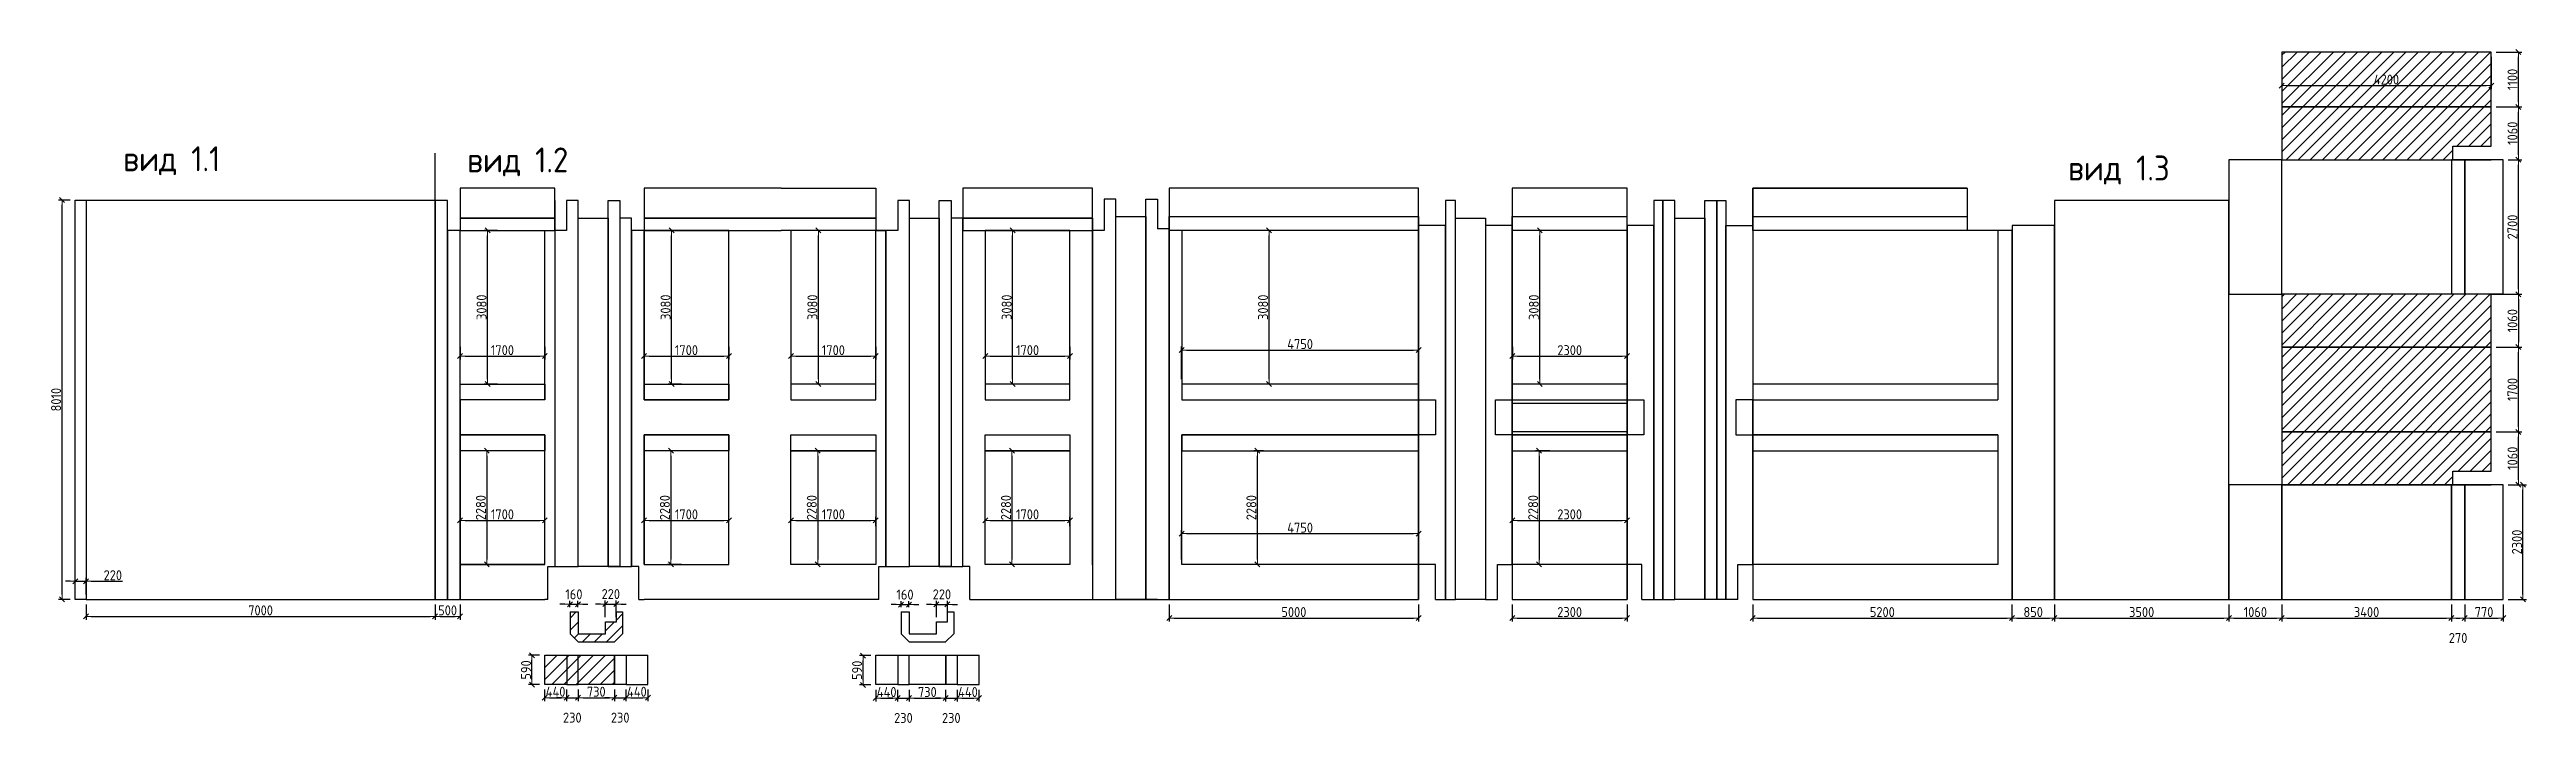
# Model space of a CAD drawing. Header units: millimetres. Extents: x 209 to 470115, y -86468 to 480215.
# Drawn here: x 349057 to 398725, y 155627 to 169167 of the extents above; entities that cross this region are included whole.
import ezdxf

# ---------------------------------------------------------------- set-up
doc = ezdxf.new("R2010")
doc.units = ezdxf.units.MM
for name, color, linetype, lineweight in [('Основные линии', 7, 'Continuous', 30), ('Размеры', 7, 'Continuous', 15), ('Штриховка', 7, 'Continuous', 25)]:
    doc.layers.add(name, color=color, linetype=linetype, lineweight=lineweight)
doc.styles.add('СПДС', font='isocpeur.ttf', dxfattribs={"width": 0.9})
doc.dimstyles.new('Размера А3', dxfattribs={"dimtxt": 200, "dimasz": 100, "dimexe": 70, "dimexo": 100, "dimgap": 20, "dimtad": 1, "dimdec": 0, "dimrnd": 10, "dimzin": 0, "dimdsep": 46, "dimtxsty": 'СПДС', "dimblk": 'ARROWHEAD_6', "dimcen": 1, "dimclrd": 256, "dimclre": 256, "dimclrt": 256, "dimazin": 0, "dimtfac": 1, "dimtdec": 0, "dimtmove": 2, "dimatfit": 3, "dimfxl": 1, "dimtolj": 1, "dimtzin": 0, "dimarcsym": 0})

msp = doc.modelspace()

# ---------------------------------------------------------------- texts
at = {"layer": 'Основные линии', "char_height": 500, "attachment_point": 1, "style": 'СПДС'}
for s, insert in [('вид 1.1', (350534.6, 167225.4)), ('вид 1.2', (357431.3, 167202.4)), ('вид 1.3', (389533.8, 167039.9))]:
    msp.add_mtext_dynamic_manual_height_columns(s, width=3371.815, gutter_width=1678.4, heights=[0], dxfattribs=dict(at, insert=insert))

# ---------------------------------------------------------------- blocks, each defined once
blk = doc.blocks.new('ARROWHEAD_6')
at = {"color": 0, "linetype": 'Continuous'}
for p, q in [((0, 0), (-1, 0)), ((-0.5, -0.5), (0.5, 0.5))]:
    blk.add_line(p, q, dxfattribs=at)
blk = doc.blocks.new('*D1453')
at = {"layer": 'Defpoints', "color": 0, "transparency": 16777216}
for p in [(349308, 166148), (349574, 166148), (349574, 158137)]:
    blk.add_point(p, dxfattribs=at)
at = {"layer": 'Размеры', "lineweight": -2, "transparency": 16777216}
for p, q in [((349474, 166148), (349238, 166148)), ((349308, 158237), (349308, 166048)), ((349474, 158137), (349238, 158137))]:
    blk.add_line(p, q, dxfattribs=at)
at = {"layer": 'Размеры', "lineweight": -2, "transparency": 16777216, "xscale": 100, "yscale": 100, "zscale": 100}
for p, rotation in [((349308, 166148), 90), ((349308, 158137), 270)]:
    blk.add_blockref('ARROWHEAD_6', p, dxfattribs=dict(at, rotation=rotation))
at = {"layer": 'Размеры', "transparency": 16777216, "insert": (349188, 162143), "char_height": 200, "attachment_point": 5, "rotation": 90, "style": 'СПДС'}
blk.add_mtext('\\A1;8010', dxfattribs=at)
blk = doc.blocks.new('*D1454')
at = {"layer": 'Defpoints', "color": 0, "transparency": 16777216}
for p in [(349789, 158501), (349574, 158137), (349789, 158137)]:
    blk.add_point(p, dxfattribs=at)
at = {"layer": 'Размеры', "lineweight": -2, "transparency": 16777216}
for p, q in [((349474, 158501), (349374, 158501)), ((349574, 158237), (349574, 158571)), ((349574, 158501), (349789, 158501)), ((349789, 158237), (349789, 158571)), ((349889, 158501), (350517, 158501))]:
    blk.add_line(p, q, dxfattribs=at)
at = {"layer": 'Размеры', "lineweight": -2, "transparency": 16777216, "xscale": 100, "yscale": 100, "zscale": 100}
blk.add_blockref('ARROWHEAD_6', (349574, 158501), dxfattribs=at)
at = {"layer": 'Размеры', "lineweight": -2, "transparency": 16777216, "xscale": 100, "yscale": 100, "zscale": 100, "rotation": 180}
blk.add_blockref('ARROWHEAD_6', (349789, 158501), dxfattribs=at)
at = {"layer": 'Размеры', "transparency": 16777216, "insert": (350326, 158621), "char_height": 200, "attachment_point": 5, "style": 'СПДС'}
blk.add_mtext('\\A1;220', dxfattribs=at)
blk = doc.blocks.new('*D1455')
at = {"layer": 'Defpoints', "color": 0, "transparency": 16777216}
for p in [(349789, 158137), (356789, 158137), (356789, 157796)]:
    blk.add_point(p, dxfattribs=at)
at = {"layer": 'Размеры', "lineweight": -2, "transparency": 16777216}
for p, q in [((349789, 158037), (349789, 157726)), ((356789, 158037), (356789, 157726)), ((349889, 157796), (356689, 157796))]:
    blk.add_line(p, q, dxfattribs=at)
at = {"layer": 'Размеры', "lineweight": -2, "transparency": 16777216, "xscale": 100, "yscale": 100, "zscale": 100, "rotation": 180}
blk.add_blockref('ARROWHEAD_6', (349789, 157796), dxfattribs=at)
at = {"layer": 'Размеры', "lineweight": -2, "transparency": 16777216, "xscale": 100, "yscale": 100, "zscale": 100}
blk.add_blockref('ARROWHEAD_6', (356789, 157796), dxfattribs=at)
at = {"layer": 'Размеры', "transparency": 16777216, "insert": (353289, 157916), "char_height": 200, "attachment_point": 5, "style": 'СПДС'}
blk.add_mtext('\\A1;7000', dxfattribs=at)
blk = doc.blocks.new('*D1456')
at = {"layer": 'Defpoints', "color": 0, "transparency": 16777216}
for p in [(356789, 158137), (357289, 158137), (357289, 157796)]:
    blk.add_point(p, dxfattribs=at)
at = {"layer": 'Размеры', "lineweight": -2, "transparency": 16777216}
for p, q in [((356789, 158037), (356789, 157726)), ((357289, 158037), (357289, 157726)), ((356889, 157796), (357189, 157796))]:
    blk.add_line(p, q, dxfattribs=at)
at = {"layer": 'Размеры', "lineweight": -2, "transparency": 16777216, "xscale": 100, "yscale": 100, "zscale": 100, "rotation": 180}
blk.add_blockref('ARROWHEAD_6', (356789, 157796), dxfattribs=at)
at = {"layer": 'Размеры', "lineweight": -2, "transparency": 16777216, "xscale": 100, "yscale": 100, "zscale": 100}
blk.add_blockref('ARROWHEAD_6', (357289, 157796), dxfattribs=at)
at = {"layer": 'Размеры', "transparency": 16777216, "insert": (357039, 157916), "char_height": 200, "attachment_point": 5, "style": 'СПДС'}
blk.add_mtext('\\A1;500', dxfattribs=at)
blk = doc.blocks.new('*D1457')
at = {"layer": 'Defpoints', "color": 0, "transparency": 16777216}
for p in [(357289, 159507), (358989, 159722), (358989, 159507)]:
    blk.add_point(p, dxfattribs=at)
at = {"layer": 'Размеры', "lineweight": -2, "transparency": 16777216}
for p, q in [((357289, 159607), (357289, 159792)), ((357389, 159722), (358889, 159722)), ((358989, 159607), (358989, 159792))]:
    blk.add_line(p, q, dxfattribs=at)
at = {"layer": 'Размеры', "lineweight": -2, "transparency": 16777216, "xscale": 100, "yscale": 100, "zscale": 100, "rotation": 180}
blk.add_blockref('ARROWHEAD_6', (357289, 159722), dxfattribs=at)
at = {"layer": 'Размеры', "lineweight": -2, "transparency": 16777216, "xscale": 100, "yscale": 100, "zscale": 100}
blk.add_blockref('ARROWHEAD_6', (358989, 159722), dxfattribs=at)
at = {"layer": 'Размеры', "transparency": 16777216, "insert": (358139, 159842), "char_height": 200, "attachment_point": 5, "style": 'СПДС'}
blk.add_mtext('\\A1;1700', dxfattribs=at)
blk = doc.blocks.new('*D1458')
at = {"layer": 'Defpoints', "color": 0, "transparency": 16777216}
for p in [(358139, 161117), (357826, 158837), (358139, 158837)]:
    blk.add_point(p, dxfattribs=at)
at = {"layer": 'Размеры', "lineweight": -2, "transparency": 16777216}
for p, q in [((358039, 161117), (357756, 161117)), ((357826, 161017), (357826, 158937)), ((358039, 158837), (357756, 158837))]:
    blk.add_line(p, q, dxfattribs=at)
at = {"layer": 'Размеры', "lineweight": -2, "transparency": 16777216, "xscale": 100, "yscale": 100, "zscale": 100}
for p, rotation in [((357826, 161117), 90), ((357826, 158837), 270)]:
    blk.add_blockref('ARROWHEAD_6', p, dxfattribs=dict(at, rotation=rotation))
at = {"layer": 'Размеры', "transparency": 16777216, "insert": (357706, 159977), "char_height": 200, "attachment_point": 5, "rotation": 90, "style": 'СПДС'}
blk.add_mtext('\\A1;2280', dxfattribs=at)
blk = doc.blocks.new('*D1451')
at = {"layer": 'Defpoints', "color": 0, "transparency": 16777216}
for p in [(357289, 163306), (358989, 163306), (358989, 163016)]:
    blk.add_point(p, dxfattribs=at)
at = {"layer": 'Размеры', "lineweight": -2, "transparency": 16777216}
for p, q in [((357289, 163206), (357289, 162946)), ((357389, 163016), (358889, 163016)), ((358989, 163206), (358989, 162946))]:
    blk.add_line(p, q, dxfattribs=at)
at = {"layer": 'Размеры', "lineweight": -2, "transparency": 16777216, "xscale": 100, "yscale": 100, "zscale": 100, "rotation": 180}
blk.add_blockref('ARROWHEAD_6', (357289, 163016), dxfattribs=at)
at = {"layer": 'Размеры', "lineweight": -2, "transparency": 16777216, "xscale": 100, "yscale": 100, "zscale": 100}
blk.add_blockref('ARROWHEAD_6', (358989, 163016), dxfattribs=at)
at = {"layer": 'Размеры', "transparency": 16777216, "insert": (358139, 163136), "char_height": 200, "attachment_point": 5, "style": 'СПДС'}
blk.add_mtext('\\A1;1700', dxfattribs=at)
blk = doc.blocks.new('*D1452')
at = {"layer": 'Defpoints', "color": 0, "transparency": 16777216}
for p in [(357840, 165537), (358139, 165537), (358139, 162457)]:
    blk.add_point(p, dxfattribs=at)
at = {"layer": 'Размеры', "lineweight": -2, "transparency": 16777216}
for p, q in [((358039, 165537), (357770, 165537)), ((357840, 162557), (357840, 165437)), ((358039, 162457), (357770, 162457))]:
    blk.add_line(p, q, dxfattribs=at)
at = {"layer": 'Размеры', "lineweight": -2, "transparency": 16777216, "xscale": 100, "yscale": 100, "zscale": 100}
for p, rotation in [((357840, 165537), 90), ((357840, 162457), 270)]:
    blk.add_blockref('ARROWHEAD_6', p, dxfattribs=dict(at, rotation=rotation))
at = {"layer": 'Размеры', "transparency": 16777216, "insert": (357720, 163997), "char_height": 200, "attachment_point": 5, "rotation": 90, "style": 'СПДС'}
blk.add_mtext('\\A1;3080', dxfattribs=at)
blk = doc.blocks.new('*D1432')
at = {"layer": 'Defpoints', "color": 0, "transparency": 16777216}
for p in [(363925, 159507), (365625, 159722), (365625, 159507)]:
    blk.add_point(p, dxfattribs=at)
at = {"layer": 'Размеры', "lineweight": -2, "transparency": 16777216}
for p, q in [((363925, 159607), (363925, 159792)), ((364025, 159722), (365525, 159722)), ((365625, 159607), (365625, 159792))]:
    blk.add_line(p, q, dxfattribs=at)
at = {"layer": 'Размеры', "lineweight": -2, "transparency": 16777216, "xscale": 100, "yscale": 100, "zscale": 100, "rotation": 180}
blk.add_blockref('ARROWHEAD_6', (363925, 159722), dxfattribs=at)
at = {"layer": 'Размеры', "lineweight": -2, "transparency": 16777216, "xscale": 100, "yscale": 100, "zscale": 100}
blk.add_blockref('ARROWHEAD_6', (365625, 159722), dxfattribs=at)
at = {"layer": 'Размеры', "transparency": 16777216, "insert": (364775, 159842), "char_height": 200, "attachment_point": 5, "style": 'СПДС'}
blk.add_mtext('\\A1;1700', dxfattribs=at)
blk = doc.blocks.new('*D1433')
at = {"layer": 'Defpoints', "color": 0, "transparency": 16777216}
for p in [(364775, 161117), (364462, 158837), (364775, 158837)]:
    blk.add_point(p, dxfattribs=at)
at = {"layer": 'Размеры', "lineweight": -2, "transparency": 16777216}
for p, q in [((364675, 161117), (364392, 161117)), ((364462, 161017), (364462, 158937)), ((364675, 158837), (364392, 158837))]:
    blk.add_line(p, q, dxfattribs=at)
at = {"layer": 'Размеры', "lineweight": -2, "transparency": 16777216, "xscale": 100, "yscale": 100, "zscale": 100}
for p, rotation in [((364462, 161117), 90), ((364462, 158837), 270)]:
    blk.add_blockref('ARROWHEAD_6', p, dxfattribs=dict(at, rotation=rotation))
at = {"layer": 'Размеры', "transparency": 16777216, "insert": (364342, 159977), "char_height": 200, "attachment_point": 5, "rotation": 90, "style": 'СПДС'}
blk.add_mtext('\\A1;2280', dxfattribs=at)
blk = doc.blocks.new('*D1434')
at = {"layer": 'Defpoints', "color": 0, "transparency": 16777216}
for p in [(363925, 163306), (365625, 163306), (365625, 163016)]:
    blk.add_point(p, dxfattribs=at)
at = {"layer": 'Размеры', "lineweight": -2, "transparency": 16777216}
for p, q in [((363925, 163206), (363925, 162946)), ((364025, 163016), (365525, 163016)), ((365625, 163206), (365625, 162946))]:
    blk.add_line(p, q, dxfattribs=at)
at = {"layer": 'Размеры', "lineweight": -2, "transparency": 16777216, "xscale": 100, "yscale": 100, "zscale": 100, "rotation": 180}
blk.add_blockref('ARROWHEAD_6', (363925, 163016), dxfattribs=at)
at = {"layer": 'Размеры', "lineweight": -2, "transparency": 16777216, "xscale": 100, "yscale": 100, "zscale": 100}
blk.add_blockref('ARROWHEAD_6', (365625, 163016), dxfattribs=at)
at = {"layer": 'Размеры', "transparency": 16777216, "insert": (364775, 163136), "char_height": 200, "attachment_point": 5, "style": 'СПДС'}
blk.add_mtext('\\A1;1700', dxfattribs=at)
blk = doc.blocks.new('*D1435')
at = {"layer": 'Defpoints', "color": 0, "transparency": 16777216}
for p in [(364475, 165537), (364775, 165537), (364775, 162457)]:
    blk.add_point(p, dxfattribs=at)
at = {"layer": 'Размеры', "lineweight": -2, "transparency": 16777216}
for p, q in [((364675, 165537), (364405, 165537)), ((364475, 162557), (364475, 165437)), ((364675, 162457), (364405, 162457))]:
    blk.add_line(p, q, dxfattribs=at)
at = {"layer": 'Размеры', "lineweight": -2, "transparency": 16777216, "xscale": 100, "yscale": 100, "zscale": 100}
for p, rotation in [((364475, 165537), 90), ((364475, 162457), 270)]:
    blk.add_blockref('ARROWHEAD_6', p, dxfattribs=dict(at, rotation=rotation))
at = {"layer": 'Размеры', "transparency": 16777216, "insert": (364355, 163997), "char_height": 200, "attachment_point": 5, "rotation": 90, "style": 'СПДС'}
blk.add_mtext('\\A1;3080', dxfattribs=at)
blk = doc.blocks.new('*D1436')
at = {"layer": 'Defpoints', "color": 0, "transparency": 16777216}
for p in [(360979, 159507), (362679, 159722), (362679, 159507)]:
    blk.add_point(p, dxfattribs=at)
at = {"layer": 'Размеры', "lineweight": -2, "transparency": 16777216}
for p, q in [((360979, 159607), (360979, 159792)), ((361079, 159722), (362579, 159722)), ((362679, 159607), (362679, 159792))]:
    blk.add_line(p, q, dxfattribs=at)
at = {"layer": 'Размеры', "lineweight": -2, "transparency": 16777216, "xscale": 100, "yscale": 100, "zscale": 100, "rotation": 180}
blk.add_blockref('ARROWHEAD_6', (360979, 159722), dxfattribs=at)
at = {"layer": 'Размеры', "lineweight": -2, "transparency": 16777216, "xscale": 100, "yscale": 100, "zscale": 100}
blk.add_blockref('ARROWHEAD_6', (362679, 159722), dxfattribs=at)
at = {"layer": 'Размеры', "transparency": 16777216, "insert": (361829, 159842), "char_height": 200, "attachment_point": 5, "style": 'СПДС'}
blk.add_mtext('\\A1;1700', dxfattribs=at)
blk = doc.blocks.new('*D1437')
at = {"layer": 'Defpoints', "color": 0, "transparency": 16777216}
for p in [(361829, 161117), (361516, 158837), (361829, 158837)]:
    blk.add_point(p, dxfattribs=at)
at = {"layer": 'Размеры', "lineweight": -2, "transparency": 16777216}
for p, q in [((361729, 161117), (361446, 161117)), ((361516, 161017), (361516, 158937)), ((361729, 158837), (361446, 158837))]:
    blk.add_line(p, q, dxfattribs=at)
at = {"layer": 'Размеры', "lineweight": -2, "transparency": 16777216, "xscale": 100, "yscale": 100, "zscale": 100}
for p, rotation in [((361516, 161117), 90), ((361516, 158837), 270)]:
    blk.add_blockref('ARROWHEAD_6', p, dxfattribs=dict(at, rotation=rotation))
at = {"layer": 'Размеры', "transparency": 16777216, "insert": (361396, 159977), "char_height": 200, "attachment_point": 5, "rotation": 90, "style": 'СПДС'}
blk.add_mtext('\\A1;2280', dxfattribs=at)
blk = doc.blocks.new('*D1438')
at = {"layer": 'Defpoints', "color": 0, "transparency": 16777216}
for p in [(360979, 163306), (362679, 163306), (362679, 163016)]:
    blk.add_point(p, dxfattribs=at)
at = {"layer": 'Размеры', "lineweight": -2, "transparency": 16777216}
for p, q in [((360979, 163206), (360979, 162946)), ((361079, 163016), (362579, 163016)), ((362679, 163206), (362679, 162946))]:
    blk.add_line(p, q, dxfattribs=at)
at = {"layer": 'Размеры', "lineweight": -2, "transparency": 16777216, "xscale": 100, "yscale": 100, "zscale": 100, "rotation": 180}
blk.add_blockref('ARROWHEAD_6', (360979, 163016), dxfattribs=at)
at = {"layer": 'Размеры', "lineweight": -2, "transparency": 16777216, "xscale": 100, "yscale": 100, "zscale": 100}
blk.add_blockref('ARROWHEAD_6', (362679, 163016), dxfattribs=at)
at = {"layer": 'Размеры', "transparency": 16777216, "insert": (361829, 163136), "char_height": 200, "attachment_point": 5, "style": 'СПДС'}
blk.add_mtext('\\A1;1700', dxfattribs=at)
blk = doc.blocks.new('*D1443')
at = {"layer": 'Defpoints', "color": 0, "transparency": 16777216}
for p in [(361530, 165537), (361829, 165537), (361829, 162457)]:
    blk.add_point(p, dxfattribs=at)
at = {"layer": 'Размеры', "lineweight": -2, "transparency": 16777216}
for p, q in [((361729, 165537), (361460, 165537)), ((361530, 162557), (361530, 165437)), ((361729, 162457), (361460, 162457))]:
    blk.add_line(p, q, dxfattribs=at)
at = {"layer": 'Размеры', "lineweight": -2, "transparency": 16777216, "xscale": 100, "yscale": 100, "zscale": 100}
for p, rotation in [((361530, 165537), 90), ((361530, 162457), 270)]:
    blk.add_blockref('ARROWHEAD_6', p, dxfattribs=dict(at, rotation=rotation))
at = {"layer": 'Размеры', "transparency": 16777216, "insert": (361410, 163997), "char_height": 200, "attachment_point": 5, "rotation": 90, "style": 'СПДС'}
blk.add_mtext('\\A1;3080', dxfattribs=at)
blk = doc.blocks.new('*D1444')
at = {"layer": 'Defpoints', "color": 0, "transparency": 16777216}
for p in [(367819, 159507), (369519, 159722), (369519, 159507)]:
    blk.add_point(p, dxfattribs=at)
at = {"layer": 'Размеры', "lineweight": -2, "transparency": 16777216}
for p, q in [((367819, 159607), (367819, 159792)), ((367919, 159722), (369419, 159722)), ((369519, 159607), (369519, 159792))]:
    blk.add_line(p, q, dxfattribs=at)
at = {"layer": 'Размеры', "lineweight": -2, "transparency": 16777216, "xscale": 100, "yscale": 100, "zscale": 100, "rotation": 180}
blk.add_blockref('ARROWHEAD_6', (367819, 159722), dxfattribs=at)
at = {"layer": 'Размеры', "lineweight": -2, "transparency": 16777216, "xscale": 100, "yscale": 100, "zscale": 100}
blk.add_blockref('ARROWHEAD_6', (369519, 159722), dxfattribs=at)
at = {"layer": 'Размеры', "transparency": 16777216, "insert": (368669, 159842), "char_height": 200, "attachment_point": 5, "style": 'СПДС'}
blk.add_mtext('\\A1;1700', dxfattribs=at)
blk = doc.blocks.new('*D1445')
at = {"layer": 'Defpoints', "color": 0, "transparency": 16777216}
for p in [(368669, 161117), (368356, 158837), (368669, 158837)]:
    blk.add_point(p, dxfattribs=at)
at = {"layer": 'Размеры', "lineweight": -2, "transparency": 16777216}
for p, q in [((368569, 161117), (368286, 161117)), ((368356, 161017), (368356, 158937)), ((368569, 158837), (368286, 158837))]:
    blk.add_line(p, q, dxfattribs=at)
at = {"layer": 'Размеры', "lineweight": -2, "transparency": 16777216, "xscale": 100, "yscale": 100, "zscale": 100}
for p, rotation in [((368356, 161117), 90), ((368356, 158837), 270)]:
    blk.add_blockref('ARROWHEAD_6', p, dxfattribs=dict(at, rotation=rotation))
at = {"layer": 'Размеры', "transparency": 16777216, "insert": (368236, 159977), "char_height": 200, "attachment_point": 5, "rotation": 90, "style": 'СПДС'}
blk.add_mtext('\\A1;2280', dxfattribs=at)
blk = doc.blocks.new('*D1446')
at = {"layer": 'Defpoints', "color": 0, "transparency": 16777216}
for p in [(367819, 163306), (369519, 163306), (369519, 163016)]:
    blk.add_point(p, dxfattribs=at)
at = {"layer": 'Размеры', "lineweight": -2, "transparency": 16777216}
for p, q in [((367819, 163206), (367819, 162946)), ((367919, 163016), (369419, 163016)), ((369519, 163206), (369519, 162946))]:
    blk.add_line(p, q, dxfattribs=at)
at = {"layer": 'Размеры', "lineweight": -2, "transparency": 16777216, "xscale": 100, "yscale": 100, "zscale": 100, "rotation": 180}
blk.add_blockref('ARROWHEAD_6', (367819, 163016), dxfattribs=at)
at = {"layer": 'Размеры', "lineweight": -2, "transparency": 16777216, "xscale": 100, "yscale": 100, "zscale": 100}
blk.add_blockref('ARROWHEAD_6', (369519, 163016), dxfattribs=at)
at = {"layer": 'Размеры', "transparency": 16777216, "insert": (368669, 163136), "char_height": 200, "attachment_point": 5, "style": 'СПДС'}
blk.add_mtext('\\A1;1700', dxfattribs=at)
blk = doc.blocks.new('*D1447')
at = {"layer": 'Defpoints', "color": 0, "transparency": 16777216}
for p in [(368370, 165537), (368669, 165537), (368669, 162457)]:
    blk.add_point(p, dxfattribs=at)
at = {"layer": 'Размеры', "lineweight": -2, "transparency": 16777216}
for p, q in [((368569, 165537), (368300, 165537)), ((368370, 162557), (368370, 165437)), ((368569, 162457), (368300, 162457))]:
    blk.add_line(p, q, dxfattribs=at)
at = {"layer": 'Размеры', "lineweight": -2, "transparency": 16777216, "xscale": 100, "yscale": 100, "zscale": 100}
for p, rotation in [((368370, 165537), 90), ((368370, 162457), 270)]:
    blk.add_blockref('ARROWHEAD_6', p, dxfattribs=dict(at, rotation=rotation))
at = {"layer": 'Размеры', "transparency": 16777216, "insert": (368250, 163997), "char_height": 200, "attachment_point": 5, "rotation": 90, "style": 'СПДС'}
blk.add_mtext('\\A1;3080', dxfattribs=at)
blk = doc.blocks.new('*D1461')
at = {"layer": 'Defpoints', "color": 0, "transparency": 16777216}
for p in [(376509, 163138), (371759, 162457), (376509, 162457)]:
    blk.add_point(p, dxfattribs=at)
at = {"layer": 'Размеры', "lineweight": -2, "transparency": 16777216}
for p, q in [((371759, 162557), (371759, 163208)), ((371859, 163138), (376409, 163138)), ((376509, 162557), (376509, 163208))]:
    blk.add_line(p, q, dxfattribs=at)
at = {"layer": 'Размеры', "lineweight": -2, "transparency": 16777216, "xscale": 100, "yscale": 100, "zscale": 100, "rotation": 180}
blk.add_blockref('ARROWHEAD_6', (371759, 163138), dxfattribs=at)
at = {"layer": 'Размеры', "lineweight": -2, "transparency": 16777216, "xscale": 100, "yscale": 100, "zscale": 100}
blk.add_blockref('ARROWHEAD_6', (376509, 163138), dxfattribs=at)
at = {"layer": 'Размеры', "transparency": 16777216, "insert": (374134, 163258), "char_height": 200, "attachment_point": 5, "style": 'СПДС'}
blk.add_mtext('\\A1;4750', dxfattribs=at)
blk = doc.blocks.new('*D1462')
at = {"layer": 'Defpoints', "color": 0, "transparency": 16777216}
for p in [(373511, 165537), (373789, 165537), (373789, 162457)]:
    blk.add_point(p, dxfattribs=at)
at = {"layer": 'Размеры', "lineweight": -2, "transparency": 16777216}
for p, q in [((373689, 165537), (373441, 165537)), ((373511, 162557), (373511, 165437)), ((373689, 162457), (373441, 162457))]:
    blk.add_line(p, q, dxfattribs=at)
at = {"layer": 'Размеры', "lineweight": -2, "transparency": 16777216, "xscale": 100, "yscale": 100, "zscale": 100}
for p, rotation in [((373511, 165537), 90), ((373511, 162457), 270)]:
    blk.add_blockref('ARROWHEAD_6', p, dxfattribs=dict(at, rotation=rotation))
at = {"layer": 'Размеры', "transparency": 16777216, "insert": (373391, 163997), "char_height": 200, "attachment_point": 5, "rotation": 90, "style": 'СПДС'}
blk.add_mtext('\\A1;3080', dxfattribs=at)
blk = doc.blocks.new('*D1459')
at = {"layer": 'Defpoints', "color": 0, "transparency": 16777216}
for p in [(376509, 159455), (371759, 158837), (376509, 158837)]:
    blk.add_point(p, dxfattribs=at)
at = {"layer": 'Размеры', "lineweight": -2, "transparency": 16777216}
for p, q in [((371759, 158937), (371759, 159525)), ((371859, 159455), (376409, 159455)), ((376509, 158937), (376509, 159525))]:
    blk.add_line(p, q, dxfattribs=at)
at = {"layer": 'Размеры', "lineweight": -2, "transparency": 16777216, "xscale": 100, "yscale": 100, "zscale": 100, "rotation": 180}
blk.add_blockref('ARROWHEAD_6', (371759, 159455), dxfattribs=at)
at = {"layer": 'Размеры', "lineweight": -2, "transparency": 16777216, "xscale": 100, "yscale": 100, "zscale": 100}
blk.add_blockref('ARROWHEAD_6', (376509, 159455), dxfattribs=at)
at = {"layer": 'Размеры', "transparency": 16777216, "insert": (374134, 159575), "char_height": 200, "attachment_point": 5, "style": 'СПДС'}
blk.add_mtext('\\A1;4750', dxfattribs=at)
blk = doc.blocks.new('*D1460')
at = {"layer": 'Defpoints', "color": 0, "transparency": 16777216}
for p in [(373277, 161117), (373497, 161117), (373497, 158837)]:
    blk.add_point(p, dxfattribs=at)
at = {"layer": 'Размеры', "lineweight": -2, "transparency": 16777216}
for p, q in [((373397, 161117), (373207, 161117)), ((373277, 158937), (373277, 161017)), ((373397, 158837), (373207, 158837))]:
    blk.add_line(p, q, dxfattribs=at)
at = {"layer": 'Размеры', "lineweight": -2, "transparency": 16777216, "xscale": 100, "yscale": 100, "zscale": 100}
for p, rotation in [((373277, 161117), 90), ((373277, 158837), 270)]:
    blk.add_blockref('ARROWHEAD_6', p, dxfattribs=dict(at, rotation=rotation))
at = {"layer": 'Размеры', "transparency": 16777216, "insert": (373157, 159977), "char_height": 200, "attachment_point": 5, "rotation": 90, "style": 'СПДС'}
blk.add_mtext('\\A1;2280', dxfattribs=at)
blk = doc.blocks.new('*D1439')
at = {"layer": 'Defpoints', "color": 0, "transparency": 16777216}
for p in [(378390, 159507), (380689, 159722), (380689, 159507)]:
    blk.add_point(p, dxfattribs=at)
at = {"layer": 'Размеры', "lineweight": -2, "transparency": 16777216}
for p, q in [((378390, 159607), (378390, 159792)), ((378490, 159722), (380589, 159722)), ((380689, 159607), (380689, 159792))]:
    blk.add_line(p, q, dxfattribs=at)
at = {"layer": 'Размеры', "lineweight": -2, "transparency": 16777216, "xscale": 100, "yscale": 100, "zscale": 100, "rotation": 180}
blk.add_blockref('ARROWHEAD_6', (378390, 159722), dxfattribs=at)
at = {"layer": 'Размеры', "lineweight": -2, "transparency": 16777216, "xscale": 100, "yscale": 100, "zscale": 100}
blk.add_blockref('ARROWHEAD_6', (380689, 159722), dxfattribs=at)
at = {"layer": 'Размеры', "transparency": 16777216, "insert": (379539, 159842), "char_height": 200, "attachment_point": 5, "style": 'СПДС'}
blk.add_mtext('\\A1;2300', dxfattribs=at)
blk = doc.blocks.new('*D1440')
at = {"layer": 'Defpoints', "color": 0, "transparency": 16777216}
for p in [(379240, 161117), (378927, 158837), (379240, 158837)]:
    blk.add_point(p, dxfattribs=at)
at = {"layer": 'Размеры', "lineweight": -2, "transparency": 16777216}
for p, q in [((379140, 161117), (378857, 161117)), ((378927, 161017), (378927, 158937)), ((379140, 158837), (378857, 158837))]:
    blk.add_line(p, q, dxfattribs=at)
at = {"layer": 'Размеры', "lineweight": -2, "transparency": 16777216, "xscale": 100, "yscale": 100, "zscale": 100}
for p, rotation in [((378927, 161117), 90), ((378927, 158837), 270)]:
    blk.add_blockref('ARROWHEAD_6', p, dxfattribs=dict(at, rotation=rotation))
at = {"layer": 'Размеры', "transparency": 16777216, "insert": (378807, 159977), "char_height": 200, "attachment_point": 5, "rotation": 90, "style": 'СПДС'}
blk.add_mtext('\\A1;2280', dxfattribs=at)
blk = doc.blocks.new('*D1441')
at = {"layer": 'Defpoints', "color": 0, "transparency": 16777216}
for p in [(378391, 163306), (380689, 163306), (380689, 163016)]:
    blk.add_point(p, dxfattribs=at)
at = {"layer": 'Размеры', "lineweight": -2, "transparency": 16777216}
for p, q in [((378391, 163206), (378391, 162946)), ((378491, 163016), (380589, 163016)), ((380689, 163206), (380689, 162946))]:
    blk.add_line(p, q, dxfattribs=at)
at = {"layer": 'Размеры', "lineweight": -2, "transparency": 16777216, "xscale": 100, "yscale": 100, "zscale": 100, "rotation": 180}
blk.add_blockref('ARROWHEAD_6', (378391, 163016), dxfattribs=at)
at = {"layer": 'Размеры', "lineweight": -2, "transparency": 16777216, "xscale": 100, "yscale": 100, "zscale": 100}
blk.add_blockref('ARROWHEAD_6', (380689, 163016), dxfattribs=at)
at = {"layer": 'Размеры', "transparency": 16777216, "insert": (379540, 163136), "char_height": 200, "attachment_point": 5, "style": 'СПДС'}
blk.add_mtext('\\A1;2300', dxfattribs=at)
blk = doc.blocks.new('*D1442')
at = {"layer": 'Defpoints', "color": 0, "transparency": 16777216}
for p in [(378941, 165537), (379241, 165537), (379241, 162457)]:
    blk.add_point(p, dxfattribs=at)
at = {"layer": 'Размеры', "lineweight": -2, "transparency": 16777216}
for p, q in [((379141, 165537), (378871, 165537)), ((378941, 162557), (378941, 165437)), ((379141, 162457), (378871, 162457))]:
    blk.add_line(p, q, dxfattribs=at)
at = {"layer": 'Размеры', "lineweight": -2, "transparency": 16777216, "xscale": 100, "yscale": 100, "zscale": 100}
for p, rotation in [((378941, 165537), 90), ((378941, 162457), 270)]:
    blk.add_blockref('ARROWHEAD_6', p, dxfattribs=dict(at, rotation=rotation))
at = {"layer": 'Размеры', "transparency": 16777216, "insert": (378821, 163997), "char_height": 200, "attachment_point": 5, "rotation": 90, "style": 'СПДС'}
blk.add_mtext('\\A1;3080', dxfattribs=at)
blk = doc.blocks.new('*D1448')
at = {"layer": 'Defpoints', "color": 0, "transparency": 16777216}
for p in [(371509, 158137), (376509, 158137), (376509, 157762)]:
    blk.add_point(p, dxfattribs=at)
at = {"layer": 'Размеры', "lineweight": -2, "transparency": 16777216}
for p, q in [((371509, 158037), (371509, 157692)), ((376509, 158037), (376509, 157692)), ((371609, 157762), (376409, 157762))]:
    blk.add_line(p, q, dxfattribs=at)
at = {"layer": 'Размеры', "lineweight": -2, "transparency": 16777216, "xscale": 100, "yscale": 100, "zscale": 100, "rotation": 180}
blk.add_blockref('ARROWHEAD_6', (371509, 157762), dxfattribs=at)
at = {"layer": 'Размеры', "lineweight": -2, "transparency": 16777216, "xscale": 100, "yscale": 100, "zscale": 100}
blk.add_blockref('ARROWHEAD_6', (376509, 157762), dxfattribs=at)
at = {"layer": 'Размеры', "transparency": 16777216, "insert": (374009, 157882), "char_height": 200, "attachment_point": 5, "style": 'СПДС'}
blk.add_mtext('\\A1;5000', dxfattribs=at)
blk = doc.blocks.new('*D1449')
at = {"layer": 'Defpoints', "color": 0, "transparency": 16777216}
for p in [(378389, 158137), (380689, 158137), (380689, 157762)]:
    blk.add_point(p, dxfattribs=at)
at = {"layer": 'Размеры', "lineweight": -2, "transparency": 16777216}
for p, q in [((378389, 158037), (378389, 157692)), ((380689, 158037), (380689, 157692)), ((378489, 157762), (380589, 157762))]:
    blk.add_line(p, q, dxfattribs=at)
at = {"layer": 'Размеры', "lineweight": -2, "transparency": 16777216, "xscale": 100, "yscale": 100, "zscale": 100, "rotation": 180}
blk.add_blockref('ARROWHEAD_6', (378389, 157762), dxfattribs=at)
at = {"layer": 'Размеры', "lineweight": -2, "transparency": 16777216, "xscale": 100, "yscale": 100, "zscale": 100}
blk.add_blockref('ARROWHEAD_6', (380689, 157762), dxfattribs=at)
at = {"layer": 'Размеры', "transparency": 16777216, "insert": (379539, 157882), "char_height": 200, "attachment_point": 5, "style": 'СПДС'}
blk.add_mtext('\\A1;2300', dxfattribs=at)
blk = doc.blocks.new('*D1450')
at = {"layer": 'Defpoints', "color": 0, "transparency": 16777216}
for p in [(383209, 158137), (388409, 158137), (388409, 157762)]:
    blk.add_point(p, dxfattribs=at)
at = {"layer": 'Размеры', "lineweight": -2, "transparency": 16777216}
for p, q in [((383209, 158037), (383209, 157692)), ((388409, 158037), (388409, 157692)), ((383309, 157762), (388309, 157762))]:
    blk.add_line(p, q, dxfattribs=at)
at = {"layer": 'Размеры', "lineweight": -2, "transparency": 16777216, "xscale": 100, "yscale": 100, "zscale": 100, "rotation": 180}
blk.add_blockref('ARROWHEAD_6', (383209, 157762), dxfattribs=at)
at = {"layer": 'Размеры', "lineweight": -2, "transparency": 16777216, "xscale": 100, "yscale": 100, "zscale": 100}
blk.add_blockref('ARROWHEAD_6', (388409, 157762), dxfattribs=at)
at = {"layer": 'Размеры', "transparency": 16777216, "insert": (385809, 157882), "char_height": 200, "attachment_point": 5, "style": 'СПДС'}
blk.add_mtext('\\A1;5200', dxfattribs=at)
blk = doc.blocks.new('*D3540')
at = {"layer": 'Defpoints', "color": 0, "transparency": 16777216}
for p in [(358731, 157016), (358985, 157016), (358985, 156426)]:
    blk.add_point(p, dxfattribs=at)
at = {"layer": 'Размеры', "lineweight": -2, "transparency": 16777216}
for p, q in [((358885, 157016), (358661, 157016)), ((358731, 156526), (358731, 156916)), ((358885, 156426), (358661, 156426))]:
    blk.add_line(p, q, dxfattribs=at)
at = {"layer": 'Размеры', "lineweight": -2, "transparency": 16777216, "xscale": 100, "yscale": 100, "zscale": 100}
for p, rotation in [((358731, 157016), 90), ((358731, 156426), 270)]:
    blk.add_blockref('ARROWHEAD_6', p, dxfattribs=dict(at, rotation=rotation))
at = {"layer": 'Размеры', "transparency": 16777216, "insert": (358611, 156721), "char_height": 200, "attachment_point": 5, "rotation": 90, "style": 'СПДС'}
blk.add_mtext('\\A1;590', dxfattribs=at)
blk = doc.blocks.new('*D3541')
at = {"layer": 'Defpoints', "color": 0, "transparency": 16777216}
for p in [(358985, 156426), (359425, 156426), (359425, 156164)]:
    blk.add_point(p, dxfattribs=at)
at = {"layer": 'Размеры', "lineweight": -2, "transparency": 16777216}
for p, q in [((358985, 156326), (358985, 156094)), ((359085, 156164), (359325, 156164)), ((359425, 156326), (359425, 156094))]:
    blk.add_line(p, q, dxfattribs=at)
at = {"layer": 'Размеры', "lineweight": -2, "transparency": 16777216, "xscale": 100, "yscale": 100, "zscale": 100, "rotation": 180}
blk.add_blockref('ARROWHEAD_6', (358985, 156164), dxfattribs=at)
at = {"layer": 'Размеры', "lineweight": -2, "transparency": 16777216, "xscale": 100, "yscale": 100, "zscale": 100}
blk.add_blockref('ARROWHEAD_6', (359425, 156164), dxfattribs=at)
at = {"layer": 'Размеры', "transparency": 16777216, "insert": (359205, 156284), "char_height": 200, "attachment_point": 5, "style": 'СПДС'}
blk.add_mtext('\\A1;440', dxfattribs=at)
blk = doc.blocks.new('*D3542')
at = {"layer": 'Defpoints', "color": 0, "transparency": 16777216}
for p in [(359425, 156426), (359655, 156426), (359655, 156164)]:
    blk.add_point(p, dxfattribs=at)
at = {"layer": 'Размеры', "lineweight": -2, "transparency": 16777216}
for p, q in [((359325, 156164), (359225, 156164)), ((359425, 156326), (359425, 156094)), ((359425, 156164), (359655, 156164)), ((359655, 156326), (359655, 156094)), ((359755, 156164), (359855, 156164))]:
    blk.add_line(p, q, dxfattribs=at)
at = {"layer": 'Размеры', "lineweight": -2, "transparency": 16777216, "xscale": 100, "yscale": 100, "zscale": 100}
blk.add_blockref('ARROWHEAD_6', (359425, 156164), dxfattribs=at)
at = {"layer": 'Размеры', "lineweight": -2, "transparency": 16777216, "xscale": 100, "yscale": 100, "zscale": 100, "rotation": 180}
blk.add_blockref('ARROWHEAD_6', (359655, 156164), dxfattribs=at)
at = {"layer": 'Размеры', "transparency": 16777216, "insert": (359540, 155764), "char_height": 200, "attachment_point": 5, "style": 'СПДС'}
blk.add_mtext('\\A1;230', dxfattribs=at)
blk = doc.blocks.new('*D3543')
at = {"layer": 'Defpoints', "color": 0, "transparency": 16777216}
for p in [(359655, 156426), (360385, 156426), (360385, 156164)]:
    blk.add_point(p, dxfattribs=at)
at = {"layer": 'Размеры', "lineweight": -2, "transparency": 16777216}
for p, q in [((359655, 156326), (359655, 156094)), ((359755, 156164), (360285, 156164)), ((360385, 156326), (360385, 156094))]:
    blk.add_line(p, q, dxfattribs=at)
at = {"layer": 'Размеры', "lineweight": -2, "transparency": 16777216, "xscale": 100, "yscale": 100, "zscale": 100, "rotation": 180}
blk.add_blockref('ARROWHEAD_6', (359655, 156164), dxfattribs=at)
at = {"layer": 'Размеры', "lineweight": -2, "transparency": 16777216, "xscale": 100, "yscale": 100, "zscale": 100}
blk.add_blockref('ARROWHEAD_6', (360385, 156164), dxfattribs=at)
at = {"layer": 'Размеры', "transparency": 16777216, "insert": (360020, 156284), "char_height": 200, "attachment_point": 5, "style": 'СПДС'}
blk.add_mtext('\\A1;730', dxfattribs=at)
blk = doc.blocks.new('*D3544')
at = {"layer": 'Defpoints', "color": 0, "transparency": 16777216}
for p in [(360385, 156426), (360615, 156426), (360615, 156164)]:
    blk.add_point(p, dxfattribs=at)
at = {"layer": 'Размеры', "lineweight": -2, "transparency": 16777216}
for p, q in [((360285, 156164), (360185, 156164)), ((360385, 156326), (360385, 156094)), ((360385, 156164), (360615, 156164)), ((360615, 156326), (360615, 156094)), ((360715, 156164), (360815, 156164))]:
    blk.add_line(p, q, dxfattribs=at)
at = {"layer": 'Размеры', "lineweight": -2, "transparency": 16777216, "xscale": 100, "yscale": 100, "zscale": 100}
blk.add_blockref('ARROWHEAD_6', (360385, 156164), dxfattribs=at)
at = {"layer": 'Размеры', "lineweight": -2, "transparency": 16777216, "xscale": 100, "yscale": 100, "zscale": 100, "rotation": 180}
blk.add_blockref('ARROWHEAD_6', (360615, 156164), dxfattribs=at)
at = {"layer": 'Размеры', "transparency": 16777216, "insert": (360500, 155764), "char_height": 200, "attachment_point": 5, "style": 'СПДС'}
blk.add_mtext('\\A1;230', dxfattribs=at)
blk = doc.blocks.new('*D3545')
at = {"layer": 'Defpoints', "color": 0, "transparency": 16777216}
for p in [(360615, 156426), (361055, 156426), (361055, 156164)]:
    blk.add_point(p, dxfattribs=at)
at = {"layer": 'Размеры', "lineweight": -2, "transparency": 16777216}
for p, q in [((360615, 156326), (360615, 156094)), ((360715, 156164), (360955, 156164)), ((361055, 156326), (361055, 156094))]:
    blk.add_line(p, q, dxfattribs=at)
at = {"layer": 'Размеры', "lineweight": -2, "transparency": 16777216, "xscale": 100, "yscale": 100, "zscale": 100, "rotation": 180}
blk.add_blockref('ARROWHEAD_6', (360615, 156164), dxfattribs=at)
at = {"layer": 'Размеры', "lineweight": -2, "transparency": 16777216, "xscale": 100, "yscale": 100, "zscale": 100}
blk.add_blockref('ARROWHEAD_6', (361055, 156164), dxfattribs=at)
at = {"layer": 'Размеры', "transparency": 16777216, "insert": (360835, 156284), "char_height": 200, "attachment_point": 5, "style": 'СПДС'}
blk.add_mtext('\\A1;440', dxfattribs=at)
blk = doc.blocks.new('*D3546')
at = {"layer": 'Defpoints', "color": 0, "transparency": 16777216}
for p in [(359652, 158038), (359492, 157883), (359652, 157883)]:
    blk.add_point(p, dxfattribs=at)
at = {"layer": 'Размеры', "lineweight": -2, "transparency": 16777216}
for p, q in [((359392, 158038), (359292, 158038)), ((359492, 157983), (359492, 158108)), ((359492, 158038), (359652, 158038)), ((359652, 157983), (359652, 158108)), ((359752, 158038), (359852, 158038))]:
    blk.add_line(p, q, dxfattribs=at)
at = {"layer": 'Размеры', "lineweight": -2, "transparency": 16777216, "xscale": 100, "yscale": 100, "zscale": 100}
blk.add_blockref('ARROWHEAD_6', (359492, 158038), dxfattribs=at)
at = {"layer": 'Размеры', "lineweight": -2, "transparency": 16777216, "xscale": 100, "yscale": 100, "zscale": 100, "rotation": 180}
blk.add_blockref('ARROWHEAD_6', (359652, 158038), dxfattribs=at)
at = {"layer": 'Размеры', "transparency": 16777216, "insert": (359572, 158238), "char_height": 200, "attachment_point": 5, "style": 'СПДС'}
blk.add_mtext('\\A1;160', dxfattribs=at)
blk = doc.blocks.new('*D3547')
at = {"layer": 'Defpoints', "color": 0, "transparency": 16777216}
for p in [(360422, 158043), (360202, 157683), (360422, 157683)]:
    blk.add_point(p, dxfattribs=at)
at = {"layer": 'Размеры', "lineweight": -2, "transparency": 16777216}
for p, q in [((360102, 158043), (360002, 158043)), ((360202, 157783), (360202, 158113)), ((360202, 158043), (360422, 158043)), ((360422, 157783), (360422, 158113)), ((360522, 158043), (360622, 158043))]:
    blk.add_line(p, q, dxfattribs=at)
at = {"layer": 'Размеры', "lineweight": -2, "transparency": 16777216, "xscale": 100, "yscale": 100, "zscale": 100}
blk.add_blockref('ARROWHEAD_6', (360202, 158043), dxfattribs=at)
at = {"layer": 'Размеры', "lineweight": -2, "transparency": 16777216, "xscale": 100, "yscale": 100, "zscale": 100, "rotation": 180}
blk.add_blockref('ARROWHEAD_6', (360422, 158043), dxfattribs=at)
at = {"layer": 'Размеры', "transparency": 16777216, "insert": (360312, 158243), "char_height": 200, "attachment_point": 5, "style": 'СПДС'}
blk.add_mtext('\\A1;220', dxfattribs=at)
blk = doc.blocks.new('*D3548')
at = {"layer": 'Defpoints', "color": 0, "transparency": 16777216}
for p in [(365370, 157009), (365624, 157009), (365624, 156419)]:
    blk.add_point(p, dxfattribs=at)
at = {"layer": 'Размеры', "lineweight": -2, "transparency": 16777216}
for p, q in [((365524, 157009), (365300, 157009)), ((365370, 156519), (365370, 156909)), ((365524, 156419), (365300, 156419))]:
    blk.add_line(p, q, dxfattribs=at)
at = {"layer": 'Размеры', "lineweight": -2, "transparency": 16777216, "xscale": 100, "yscale": 100, "zscale": 100}
for p, rotation in [((365370, 157009), 90), ((365370, 156419), 270)]:
    blk.add_blockref('ARROWHEAD_6', p, dxfattribs=dict(at, rotation=rotation))
at = {"layer": 'Размеры', "transparency": 16777216, "insert": (365250, 156714), "char_height": 200, "attachment_point": 5, "rotation": 90, "style": 'СПДС'}
blk.add_mtext('\\A1;590', dxfattribs=at)
blk = doc.blocks.new('*D3549')
at = {"layer": 'Defpoints', "color": 0, "transparency": 16777216}
for p in [(365624, 156419), (366064, 156419), (366064, 156158)]:
    blk.add_point(p, dxfattribs=at)
at = {"layer": 'Размеры', "lineweight": -2, "transparency": 16777216}
for p, q in [((365624, 156319), (365624, 156088)), ((365724, 156158), (365964, 156158)), ((366064, 156319), (366064, 156088))]:
    blk.add_line(p, q, dxfattribs=at)
at = {"layer": 'Размеры', "lineweight": -2, "transparency": 16777216, "xscale": 100, "yscale": 100, "zscale": 100, "rotation": 180}
blk.add_blockref('ARROWHEAD_6', (365624, 156158), dxfattribs=at)
at = {"layer": 'Размеры', "lineweight": -2, "transparency": 16777216, "xscale": 100, "yscale": 100, "zscale": 100}
blk.add_blockref('ARROWHEAD_6', (366064, 156158), dxfattribs=at)
at = {"layer": 'Размеры', "transparency": 16777216, "insert": (365844, 156278), "char_height": 200, "attachment_point": 5, "style": 'СПДС'}
blk.add_mtext('\\A1;440', dxfattribs=at)
blk = doc.blocks.new('*D3550')
at = {"layer": 'Defpoints', "color": 0, "transparency": 16777216}
for p in [(366064, 156419), (366294, 156419), (366294, 156158)]:
    blk.add_point(p, dxfattribs=at)
at = {"layer": 'Размеры', "lineweight": -2, "transparency": 16777216}
for p, q in [((365964, 156158), (365864, 156158)), ((366064, 156319), (366064, 156088)), ((366064, 156158), (366294, 156158)), ((366294, 156319), (366294, 156088)), ((366394, 156158), (366494, 156158))]:
    blk.add_line(p, q, dxfattribs=at)
at = {"layer": 'Размеры', "lineweight": -2, "transparency": 16777216, "xscale": 100, "yscale": 100, "zscale": 100}
blk.add_blockref('ARROWHEAD_6', (366064, 156158), dxfattribs=at)
at = {"layer": 'Размеры', "lineweight": -2, "transparency": 16777216, "xscale": 100, "yscale": 100, "zscale": 100, "rotation": 180}
blk.add_blockref('ARROWHEAD_6', (366294, 156158), dxfattribs=at)
at = {"layer": 'Размеры', "transparency": 16777216, "insert": (366179, 155758), "char_height": 200, "attachment_point": 5, "style": 'СПДС'}
blk.add_mtext('\\A1;230', dxfattribs=at)
blk = doc.blocks.new('*D3551')
at = {"layer": 'Defpoints', "color": 0, "transparency": 16777216}
for p in [(366294, 156419), (367024, 156419), (367024, 156158)]:
    blk.add_point(p, dxfattribs=at)
at = {"layer": 'Размеры', "lineweight": -2, "transparency": 16777216}
for p, q in [((366294, 156319), (366294, 156088)), ((366394, 156158), (366924, 156158)), ((367024, 156319), (367024, 156088))]:
    blk.add_line(p, q, dxfattribs=at)
at = {"layer": 'Размеры', "lineweight": -2, "transparency": 16777216, "xscale": 100, "yscale": 100, "zscale": 100, "rotation": 180}
blk.add_blockref('ARROWHEAD_6', (366294, 156158), dxfattribs=at)
at = {"layer": 'Размеры', "lineweight": -2, "transparency": 16777216, "xscale": 100, "yscale": 100, "zscale": 100}
blk.add_blockref('ARROWHEAD_6', (367024, 156158), dxfattribs=at)
at = {"layer": 'Размеры', "transparency": 16777216, "insert": (366659, 156278), "char_height": 200, "attachment_point": 5, "style": 'СПДС'}
blk.add_mtext('\\A1;730', dxfattribs=at)
blk = doc.blocks.new('*D3552')
at = {"layer": 'Defpoints', "color": 0, "transparency": 16777216}
for p in [(367024, 156419), (367254, 156419), (367254, 156158)]:
    blk.add_point(p, dxfattribs=at)
at = {"layer": 'Размеры', "lineweight": -2, "transparency": 16777216}
for p, q in [((366924, 156158), (366824, 156158)), ((367024, 156319), (367024, 156088)), ((367024, 156158), (367254, 156158)), ((367254, 156319), (367254, 156088)), ((367354, 156158), (367454, 156158))]:
    blk.add_line(p, q, dxfattribs=at)
at = {"layer": 'Размеры', "lineweight": -2, "transparency": 16777216, "xscale": 100, "yscale": 100, "zscale": 100}
blk.add_blockref('ARROWHEAD_6', (367024, 156158), dxfattribs=at)
at = {"layer": 'Размеры', "lineweight": -2, "transparency": 16777216, "xscale": 100, "yscale": 100, "zscale": 100, "rotation": 180}
blk.add_blockref('ARROWHEAD_6', (367254, 156158), dxfattribs=at)
at = {"layer": 'Размеры', "transparency": 16777216, "insert": (367139, 155758), "char_height": 200, "attachment_point": 5, "style": 'СПДС'}
blk.add_mtext('\\A1;230', dxfattribs=at)
blk = doc.blocks.new('*D3553')
at = {"layer": 'Defpoints', "color": 0, "transparency": 16777216}
for p in [(367254, 156419), (367694, 156419), (367694, 156158)]:
    blk.add_point(p, dxfattribs=at)
at = {"layer": 'Размеры', "lineweight": -2, "transparency": 16777216}
for p, q in [((367254, 156319), (367254, 156088)), ((367354, 156158), (367594, 156158)), ((367694, 156319), (367694, 156088))]:
    blk.add_line(p, q, dxfattribs=at)
at = {"layer": 'Размеры', "lineweight": -2, "transparency": 16777216, "xscale": 100, "yscale": 100, "zscale": 100, "rotation": 180}
blk.add_blockref('ARROWHEAD_6', (367254, 156158), dxfattribs=at)
at = {"layer": 'Размеры', "lineweight": -2, "transparency": 16777216, "xscale": 100, "yscale": 100, "zscale": 100}
blk.add_blockref('ARROWHEAD_6', (367694, 156158), dxfattribs=at)
at = {"layer": 'Размеры', "transparency": 16777216, "insert": (367474, 156278), "char_height": 200, "attachment_point": 5, "style": 'СПДС'}
blk.add_mtext('\\A1;440', dxfattribs=at)
blk = doc.blocks.new('*D3554')
at = {"layer": 'Defpoints', "color": 0, "transparency": 16777216}
for p in [(366291, 158032), (366131, 157877), (366291, 157877)]:
    blk.add_point(p, dxfattribs=at)
at = {"layer": 'Размеры', "lineweight": -2, "transparency": 16777216}
for p, q in [((366031, 158032), (365931, 158032)), ((366131, 157977), (366131, 158102)), ((366131, 158032), (366291, 158032)), ((366291, 157977), (366291, 158102)), ((366391, 158032), (366491, 158032))]:
    blk.add_line(p, q, dxfattribs=at)
at = {"layer": 'Размеры', "lineweight": -2, "transparency": 16777216, "xscale": 100, "yscale": 100, "zscale": 100}
blk.add_blockref('ARROWHEAD_6', (366131, 158032), dxfattribs=at)
at = {"layer": 'Размеры', "lineweight": -2, "transparency": 16777216, "xscale": 100, "yscale": 100, "zscale": 100, "rotation": 180}
blk.add_blockref('ARROWHEAD_6', (366291, 158032), dxfattribs=at)
at = {"layer": 'Размеры', "transparency": 16777216, "insert": (366211, 158232), "char_height": 200, "attachment_point": 5, "style": 'СПДС'}
blk.add_mtext('\\A1;160', dxfattribs=at)
blk = doc.blocks.new('*D3555')
at = {"layer": 'Defpoints', "color": 0, "transparency": 16777216}
for p in [(367061, 158037), (366841, 157677), (367061, 157677)]:
    blk.add_point(p, dxfattribs=at)
at = {"layer": 'Размеры', "lineweight": -2, "transparency": 16777216}
for p, q in [((366741, 158037), (366641, 158037)), ((366841, 157777), (366841, 158107)), ((366841, 158037), (367061, 158037)), ((367061, 157777), (367061, 158107)), ((367161, 158037), (367261, 158037))]:
    blk.add_line(p, q, dxfattribs=at)
at = {"layer": 'Размеры', "lineweight": -2, "transparency": 16777216, "xscale": 100, "yscale": 100, "zscale": 100}
blk.add_blockref('ARROWHEAD_6', (366841, 158037), dxfattribs=at)
at = {"layer": 'Размеры', "lineweight": -2, "transparency": 16777216, "xscale": 100, "yscale": 100, "zscale": 100, "rotation": 180}
blk.add_blockref('ARROWHEAD_6', (367061, 158037), dxfattribs=at)
at = {"layer": 'Размеры', "transparency": 16777216, "insert": (366951, 158237), "char_height": 200, "attachment_point": 5, "style": 'СПДС'}
blk.add_mtext('\\A1;220', dxfattribs=at)
blk = doc.blocks.new('*D3582')
at = {"layer": 'Defpoints', "color": 0, "transparency": 16777216}
for p in [(388409, 158137), (389259, 158137), (389259, 157762)]:
    blk.add_point(p, dxfattribs=at)
at = {"layer": 'Размеры', "lineweight": -2, "transparency": 16777216}
for p, q in [((388409, 158037), (388409, 157692)), ((389259, 158037), (389259, 157692)), ((388509, 157762), (389159, 157762))]:
    blk.add_line(p, q, dxfattribs=at)
at = {"layer": 'Размеры', "lineweight": -2, "transparency": 16777216, "xscale": 100, "yscale": 100, "zscale": 100, "rotation": 180}
blk.add_blockref('ARROWHEAD_6', (388409, 157762), dxfattribs=at)
at = {"layer": 'Размеры', "lineweight": -2, "transparency": 16777216, "xscale": 100, "yscale": 100, "zscale": 100}
blk.add_blockref('ARROWHEAD_6', (389259, 157762), dxfattribs=at)
at = {"layer": 'Размеры', "transparency": 16777216, "insert": (388834, 157882), "char_height": 200, "attachment_point": 5, "style": 'СПДС'}
blk.add_mtext('\\A1;850', dxfattribs=at)
blk = doc.blocks.new('*D3583')
at = {"layer": 'Defpoints', "color": 0, "transparency": 16777216}
for p in [(389259, 158137), (392759, 158137), (392759, 157762)]:
    blk.add_point(p, dxfattribs=at)
at = {"layer": 'Размеры', "lineweight": -2, "transparency": 16777216}
for p, q in [((389259, 158037), (389259, 157692)), ((392759, 158037), (392759, 157692)), ((389359, 157762), (392659, 157762))]:
    blk.add_line(p, q, dxfattribs=at)
at = {"layer": 'Размеры', "lineweight": -2, "transparency": 16777216, "xscale": 100, "yscale": 100, "zscale": 100, "rotation": 180}
blk.add_blockref('ARROWHEAD_6', (389259, 157762), dxfattribs=at)
at = {"layer": 'Размеры', "lineweight": -2, "transparency": 16777216, "xscale": 100, "yscale": 100, "zscale": 100}
blk.add_blockref('ARROWHEAD_6', (392759, 157762), dxfattribs=at)
at = {"layer": 'Размеры', "transparency": 16777216, "insert": (391009, 157882), "char_height": 200, "attachment_point": 5, "style": 'СПДС'}
blk.add_mtext('\\A1;3500', dxfattribs=at)
blk = doc.blocks.new('*D3584')
at = {"layer": 'Defpoints', "color": 0, "transparency": 16777216}
for p in [(392759, 158137), (393819, 158137), (393819, 157762)]:
    blk.add_point(p, dxfattribs=at)
at = {"layer": 'Размеры', "lineweight": -2, "transparency": 16777216}
for p, q in [((392759, 158037), (392759, 157692)), ((393819, 158037), (393819, 157692)), ((392859, 157762), (393719, 157762))]:
    blk.add_line(p, q, dxfattribs=at)
at = {"layer": 'Размеры', "lineweight": -2, "transparency": 16777216, "xscale": 100, "yscale": 100, "zscale": 100, "rotation": 180}
blk.add_blockref('ARROWHEAD_6', (392759, 157762), dxfattribs=at)
at = {"layer": 'Размеры', "lineweight": -2, "transparency": 16777216, "xscale": 100, "yscale": 100, "zscale": 100}
blk.add_blockref('ARROWHEAD_6', (393819, 157762), dxfattribs=at)
at = {"layer": 'Размеры', "transparency": 16777216, "insert": (393289, 157882), "char_height": 200, "attachment_point": 5, "style": 'СПДС'}
blk.add_mtext('\\A1;1060', dxfattribs=at)
blk = doc.blocks.new('*D3585')
at = {"layer": 'Defpoints', "color": 0, "transparency": 16777216}
for p in [(393819, 158137), (397219, 158137), (397219, 157762)]:
    blk.add_point(p, dxfattribs=at)
at = {"layer": 'Размеры', "lineweight": -2, "transparency": 16777216}
for p, q in [((393819, 158037), (393819, 157692)), ((397219, 158037), (397219, 157692)), ((393919, 157762), (397119, 157762))]:
    blk.add_line(p, q, dxfattribs=at)
at = {"layer": 'Размеры', "lineweight": -2, "transparency": 16777216, "xscale": 100, "yscale": 100, "zscale": 100, "rotation": 180}
blk.add_blockref('ARROWHEAD_6', (393819, 157762), dxfattribs=at)
at = {"layer": 'Размеры', "lineweight": -2, "transparency": 16777216, "xscale": 100, "yscale": 100, "zscale": 100}
blk.add_blockref('ARROWHEAD_6', (397219, 157762), dxfattribs=at)
at = {"layer": 'Размеры', "transparency": 16777216, "insert": (395519, 157882), "char_height": 200, "attachment_point": 5, "style": 'СПДС'}
blk.add_mtext('\\A1;3400', dxfattribs=at)
blk = doc.blocks.new('*D3586')
at = {"layer": 'Defpoints', "color": 0, "transparency": 16777216}
for p in [(397219, 158137), (397489, 158137), (397489, 157762)]:
    blk.add_point(p, dxfattribs=at)
at = {"layer": 'Размеры', "lineweight": -2, "transparency": 16777216}
for p, q in [((397219, 158037), (397219, 157692)), ((397489, 158037), (397489, 157692)), ((397319, 157762), (397389, 157762))]:
    blk.add_line(p, q, dxfattribs=at)
at = {"layer": 'Размеры', "lineweight": -2, "transparency": 16777216, "xscale": 100, "yscale": 100, "zscale": 100, "rotation": 180}
blk.add_blockref('ARROWHEAD_6', (397219, 157762), dxfattribs=at)
at = {"layer": 'Размеры', "lineweight": -2, "transparency": 16777216, "xscale": 100, "yscale": 100, "zscale": 100}
blk.add_blockref('ARROWHEAD_6', (397489, 157762), dxfattribs=at)
at = {"layer": 'Размеры', "transparency": 16777216, "insert": (397354, 157362), "char_height": 200, "attachment_point": 5, "style": 'СПДС'}
blk.add_mtext('\\A1;270', dxfattribs=at)
blk = doc.blocks.new('*D3587')
at = {"layer": 'Defpoints', "color": 0, "transparency": 16777216}
for p in [(397489, 158137), (398259, 158137), (398259, 157762)]:
    blk.add_point(p, dxfattribs=at)
at = {"layer": 'Размеры', "lineweight": -2, "transparency": 16777216}
for p, q in [((397489, 158037), (397489, 157692)), ((398259, 158037), (398259, 157692)), ((397589, 157762), (398159, 157762))]:
    blk.add_line(p, q, dxfattribs=at)
at = {"layer": 'Размеры', "lineweight": -2, "transparency": 16777216, "xscale": 100, "yscale": 100, "zscale": 100, "rotation": 180}
blk.add_blockref('ARROWHEAD_6', (397489, 157762), dxfattribs=at)
at = {"layer": 'Размеры', "lineweight": -2, "transparency": 16777216, "xscale": 100, "yscale": 100, "zscale": 100}
blk.add_blockref('ARROWHEAD_6', (398259, 157762), dxfattribs=at)
at = {"layer": 'Размеры', "transparency": 16777216, "insert": (397874, 157882), "char_height": 200, "attachment_point": 5, "style": 'СПДС'}
blk.add_mtext('\\A1;770', dxfattribs=at)
blk = doc.blocks.new('*D3588')
at = {"layer": 'Defpoints', "color": 0, "transparency": 16777216}
for p in [(398259, 160437), (398655, 160437), (398259, 158137)]:
    blk.add_point(p, dxfattribs=at)
at = {"layer": 'Размеры', "lineweight": -2, "transparency": 16777216}
for p, q in [((398359, 160437), (398725, 160437)), ((398655, 158237), (398655, 160337)), ((398359, 158137), (398725, 158137))]:
    blk.add_line(p, q, dxfattribs=at)
at = {"layer": 'Размеры', "lineweight": -2, "transparency": 16777216, "xscale": 100, "yscale": 100, "zscale": 100}
for p, rotation in [((398655, 160437), 90), ((398655, 158137), 270)]:
    blk.add_blockref('ARROWHEAD_6', p, dxfattribs=dict(at, rotation=rotation))
at = {"layer": 'Размеры', "transparency": 16777216, "insert": (398535, 159287), "char_height": 200, "attachment_point": 5, "rotation": 90, "style": 'СПДС'}
blk.add_mtext('\\A1;2300', dxfattribs=at)
blk = doc.blocks.new('*D3589')
at = {"layer": 'Defpoints', "color": 0, "transparency": 16777216}
for p in [(398259, 166957), (398565, 166957), (398259, 164257)]:
    blk.add_point(p, dxfattribs=at)
at = {"layer": 'Размеры', "lineweight": -2, "transparency": 16777216}
for p, q in [((398359, 166957), (398635, 166957)), ((398565, 164357), (398565, 166857)), ((398359, 164257), (398635, 164257))]:
    blk.add_line(p, q, dxfattribs=at)
at = {"layer": 'Размеры', "lineweight": -2, "transparency": 16777216, "xscale": 100, "yscale": 100, "zscale": 100}
for p, rotation in [((398565, 166957), 90), ((398565, 164257), 270)]:
    blk.add_blockref('ARROWHEAD_6', p, dxfattribs=dict(at, rotation=rotation))
at = {"layer": 'Размеры', "transparency": 16777216, "insert": (398445, 165607), "char_height": 200, "attachment_point": 5, "rotation": 90, "style": 'СПДС'}
blk.add_mtext('\\A1;2700', dxfattribs=at)
blk = doc.blocks.new('*D3590')
at = {"layer": 'Defpoints', "color": 0, "transparency": 16777216}
for p in [(393819, 169117), (398019, 169117), (398019, 168445)]:
    blk.add_point(p, dxfattribs=at)
at = {"layer": 'Размеры', "lineweight": -2, "transparency": 16777216}
for p, q in [((393819, 169017), (393819, 168375)), ((398019, 169017), (398019, 168375)), ((393919, 168445), (397919, 168445))]:
    blk.add_line(p, q, dxfattribs=at)
at = {"layer": 'Размеры', "lineweight": -2, "transparency": 16777216, "xscale": 100, "yscale": 100, "zscale": 100, "rotation": 180}
blk.add_blockref('ARROWHEAD_6', (393819, 168445), dxfattribs=at)
at = {"layer": 'Размеры', "lineweight": -2, "transparency": 16777216, "xscale": 100, "yscale": 100, "zscale": 100}
blk.add_blockref('ARROWHEAD_6', (398019, 168445), dxfattribs=at)
at = {"layer": 'Размеры', "transparency": 16777216, "insert": (395919, 168565), "char_height": 200, "attachment_point": 5, "style": 'СПДС'}
blk.add_mtext('\\A1;4200', dxfattribs=at)
blk = doc.blocks.new('*D3591')
at = {"layer": 'Defpoints', "color": 0, "transparency": 16777216}
for p in [(398019, 169117), (398565, 169117), (398019, 168017)]:
    blk.add_point(p, dxfattribs=at)
at = {"layer": 'Размеры', "lineweight": -2, "transparency": 16777216}
for p, q in [((398119, 169117), (398635, 169117)), ((398565, 168117), (398565, 169017)), ((398119, 168017), (398635, 168017))]:
    blk.add_line(p, q, dxfattribs=at)
at = {"layer": 'Размеры', "lineweight": -2, "transparency": 16777216, "xscale": 100, "yscale": 100, "zscale": 100}
for p, rotation in [((398565, 169117), 90), ((398565, 168017), 270)]:
    blk.add_blockref('ARROWHEAD_6', p, dxfattribs=dict(at, rotation=rotation))
at = {"layer": 'Размеры', "transparency": 16777216, "insert": (398445, 168567), "char_height": 200, "attachment_point": 5, "rotation": 90, "style": 'СПДС'}
blk.add_mtext('\\A1;1100', dxfattribs=at)
blk = doc.blocks.new('*D3592')
at = {"layer": 'Defpoints', "color": 0, "transparency": 16777216}
for p in [(398019, 168017), (398565, 168017), (398259, 166957)]:
    blk.add_point(p, dxfattribs=at)
at = {"layer": 'Размеры', "lineweight": -2, "transparency": 16777216}
for p, q in [((398119, 168017), (398635, 168017)), ((398565, 167057), (398565, 167917)), ((398359, 166957), (398635, 166957))]:
    blk.add_line(p, q, dxfattribs=at)
at = {"layer": 'Размеры', "lineweight": -2, "transparency": 16777216, "xscale": 100, "yscale": 100, "zscale": 100}
for p, rotation in [((398565, 168017), 90), ((398565, 166957), 270)]:
    blk.add_blockref('ARROWHEAD_6', p, dxfattribs=dict(at, rotation=rotation))
at = {"layer": 'Размеры', "transparency": 16777216, "insert": (398445, 167487), "char_height": 200, "attachment_point": 5, "rotation": 90, "style": 'СПДС'}
blk.add_mtext('\\A1;1060', dxfattribs=at)
blk = doc.blocks.new('*D3593')
at = {"layer": 'Defpoints', "color": 0, "transparency": 16777216}
for p in [(398019, 164257), (398019, 163197), (398565, 163197)]:
    blk.add_point(p, dxfattribs=at)
at = {"layer": 'Размеры', "lineweight": -2, "transparency": 16777216}
for p, q in [((398119, 164257), (398635, 164257)), ((398565, 164157), (398565, 163297)), ((398119, 163197), (398635, 163197))]:
    blk.add_line(p, q, dxfattribs=at)
at = {"layer": 'Размеры', "lineweight": -2, "transparency": 16777216, "xscale": 100, "yscale": 100, "zscale": 100}
for p, rotation in [((398565, 164257), 90), ((398565, 163197), 270)]:
    blk.add_blockref('ARROWHEAD_6', p, dxfattribs=dict(at, rotation=rotation))
at = {"layer": 'Размеры', "transparency": 16777216, "insert": (398445, 163727), "char_height": 200, "attachment_point": 5, "rotation": 90, "style": 'СПДС'}
blk.add_mtext('\\A1;1060', dxfattribs=at)
blk = doc.blocks.new('*D3594')
at = {"layer": 'Defpoints', "color": 0, "transparency": 16777216}
for p in [(398019, 163197), (398565, 163197), (398019, 161497)]:
    blk.add_point(p, dxfattribs=at)
at = {"layer": 'Размеры', "lineweight": -2, "transparency": 16777216}
for p, q in [((398119, 163197), (398635, 163197)), ((398565, 161597), (398565, 163097)), ((398119, 161497), (398635, 161497))]:
    blk.add_line(p, q, dxfattribs=at)
at = {"layer": 'Размеры', "lineweight": -2, "transparency": 16777216, "xscale": 100, "yscale": 100, "zscale": 100}
for p, rotation in [((398565, 163197), 90), ((398565, 161497), 270)]:
    blk.add_blockref('ARROWHEAD_6', p, dxfattribs=dict(at, rotation=rotation))
at = {"layer": 'Размеры', "transparency": 16777216, "insert": (398445, 162347), "char_height": 200, "attachment_point": 5, "rotation": 90, "style": 'СПДС'}
blk.add_mtext('\\A1;1700', dxfattribs=at)
blk = doc.blocks.new('*D3595')
at = {"layer": 'Defpoints', "color": 0, "transparency": 16777216}
for p in [(398019, 161497), (398565, 161497), (398259, 160437)]:
    blk.add_point(p, dxfattribs=at)
at = {"layer": 'Размеры', "lineweight": -2, "transparency": 16777216}
for p, q in [((398119, 161497), (398635, 161497)), ((398565, 160537), (398565, 161397)), ((398359, 160437), (398635, 160437))]:
    blk.add_line(p, q, dxfattribs=at)
at = {"layer": 'Размеры', "lineweight": -2, "transparency": 16777216, "xscale": 100, "yscale": 100, "zscale": 100}
for p, rotation in [((398565, 161497), 90), ((398565, 160437), 270)]:
    blk.add_blockref('ARROWHEAD_6', p, dxfattribs=dict(at, rotation=rotation))
at = {"layer": 'Размеры', "transparency": 16777216, "insert": (398445, 160967), "char_height": 200, "attachment_point": 5, "rotation": 90, "style": 'СПДС'}
blk.add_mtext('\\A1;1060', dxfattribs=at)

# ---------------------------------------------------------------- dimensions: what is measured, and where the dimension line sits
at = {"layer": 'Размеры'}
for base, p1, p2, picture, middle in [((398019.3, 168445.4), (393819.3, 169117.1), (398019.3, 169117.1), '*D3590', (395919.3, 168565.4)), ((358989.3, 163016.5), (357289.3, 163305.7), (358989.3, 163305.7), '*D1451', (358139.3, 163136.5)), ((362679.3, 163016.5), (360979.3, 163305.7), (362679.3, 163305.7), '*D1438', (361829.3, 163136.5)), ((365624.7, 163016.5), (363924.7, 163305.7), (365624.7, 163305.7), '*D1434', (364774.7, 163136.5)), ((369519.3, 163016.5), (367819.3, 163305.7), (369519.3, 163305.7), '*D1446', (368669.3, 163136.5)), ((376509.3, 163138.2), (371759.3, 162457.1), (376509.3, 162457.1), '*D1461', (374134.3, 163258.2)), ((380689.3, 163016.5), (378391.2, 163305.7), (380689.3, 163305.7), '*D1441', (379540.2, 163136.5)), ((358989.3, 159722.2), (357289.3, 159507.1), (358989.3, 159507.1), '*D1457', (358139.3, 159842.2)), ((362679.3, 159722.2), (360979.3, 159507.1), (362679.3, 159507.1), '*D1436', (361829.3, 159842.2)), ((365624.7, 159722.2), (363924.7, 159507.1), (365624.7, 159507.1), '*D1432', (364774.7, 159842.2)), ((369519.3, 159722.2), (367819.3, 159507.1), (369519.3, 159507.1), '*D1444', (368669.3, 159842.2)), ((380689.3, 159722.2), (378389.6, 159507.1), (380689.3, 159507.1), '*D1439', (379539.4, 159842.2)), ((376509.3, 159455.4), (371759.3, 158837.1), (376509.3, 158837.1), '*D1459', (374134.3, 159575.4)), ((356789.3, 157795.9), (349789.3, 158137.1), (356789.3, 158137.1), '*D1455', (353289.3, 157915.9)), ((357289.3, 157795.9), (356789.3, 158137.1), (357289.3, 158137.1), '*D1456', (357039.3, 157915.9)), ((359652.5, 158038.5), (359492.5, 157883.4), (359652.5, 157883.4), '*D3546', (359572.5, 158238.5)), ((360422.5, 158043.3), (360202.5, 157683.4), (360422.5, 157683.4), '*D3547', (360312.5, 158243.3)), ((366291.1, 158032.2), (366131.1, 157877.1), (366291.1, 157877.1), '*D3554', (366211.1, 158232.2)), ((367061.1, 158037), (366841.1, 157677.1), (367061.1, 157677.1), '*D3555', (366951.1, 158237)), ((376509.3, 157762.3), (371509.3, 158137.1), (376509.3, 158137.1), '*D1448', (374009.3, 157882.3)), ((380689.3, 157762.3), (378389.3, 158137.1), (380689.3, 158137.1), '*D1449', (379539.3, 157882.3)), ((388409.3, 157762.3), (383209.3, 158137.1), (388409.3, 158137.1), '*D1450', (385809.3, 157882.3)), ((389259.3, 157762.3), (388409.3, 158137.1), (389259.3, 158137.1), '*D3582', (388834.3, 157882.3)), ((392759.3, 157762.3), (389259.3, 158137.1), (392759.3, 158137.1), '*D3583', (391009.3, 157882.3)), ((393819.3, 157762.3), (392759.3, 158137.1), (393819.3, 158137.1), '*D3584', (393289.3, 157882.3)), ((397219.3, 157762.3), (393819.3, 158137.1), (397219.3, 158137.1), '*D3585', (395519.3, 157882.3)), ((397489.3, 157762.3), (397219.3, 158137.1), (397489.3, 158137.1), '*D3586', (397354.3, 157362.3)), ((398259.3, 157762.3), (397489.3, 158137.1), (398259.3, 158137.1), '*D3587', (397874.3, 157882.3)), ((359425.1, 156164.4), (358985.1, 156425.6), (359425.1, 156425.6), '*D3541', (359205.1, 156284.4)), ((359655.1, 156164.4), (359425.1, 156425.6), (359655.1, 156425.6), '*D3542', (359540.1, 155764.4)), ((360385.1, 156164.4), (359655.1, 156425.6), (360385.1, 156425.6), '*D3543', (360020.1, 156284.4)), ((360615.1, 156164.4), (360385.1, 156425.6), (360615.1, 156425.6), '*D3544', (360500.1, 155764.4)), ((361055.1, 156164.4), (360615.1, 156425.6), (361055.1, 156425.6), '*D3545', (360835.1, 156284.4)), ((366063.8, 156158.1), (365623.8, 156419.3), (366063.8, 156419.3), '*D3549', (365843.8, 156278.1)), ((366293.8, 156158.1), (366063.8, 156419.3), (366293.8, 156419.3), '*D3550', (366178.8, 155758.1)), ((367023.8, 156158.1), (366293.8, 156419.3), (367023.8, 156419.3), '*D3551', (366658.8, 156278.1)), ((367253.8, 156158.1), (367023.8, 156419.3), (367253.8, 156419.3), '*D3552', (367138.8, 155758.1)), ((367693.8, 156158.1), (367253.8, 156419.3), (367693.8, 156419.3), '*D3553', (367473.8, 156278.1))]:
    dim = msp.add_linear_dim(base=base, p1=p1, p2=p2, dimstyle='Размера А3', dxfattribs=at)
    dim.commit()
    dim.dimension.update_dxf_attribs({"geometry": picture, "text_midpoint": middle})
for base, p1, p2, picture, middle in [((398565.1, 169117.1), (398019.3, 168017.1), (398019.3, 169117.1), '*D3591', (398445.1, 168567.1)), ((398565.1, 168017.1), (398259.3, 166957.1), (398019.3, 168017.1), '*D3592', (398445.1, 167487.1)), ((398565.1, 166957.1), (398259.3, 164257.1), (398259.3, 166957.1), '*D3589', (398445.1, 165607.1)), ((349308.4, 166148), (349574.3, 158137.1), (349574.3, 166148), '*D1453', (349188.4, 162142.5)), ((357839.5, 165537.1), (358139.3, 162457.1), (358139.3, 165537.1), '*D1452', (357719.5, 163997.1)), ((361529.5, 165537.1), (361829.3, 162457.1), (361829.3, 165537.1), '*D1443', (361409.5, 163997.1)), ((364475, 165537.1), (364774.7, 162457.1), (364774.7, 165537.1), '*D1435', (364355, 163997.1)), ((368369.5, 165537.1), (368669.3, 162457.1), (368669.3, 165537.1), '*D1447', (368249.5, 163997.1)), ((373511.3, 165537.1), (373789.2, 162457.1), (373789.2, 165537.1), '*D1462', (373391.3, 163997.1)), ((378941.5, 165537.1), (379241.2, 162457.1), (379241.2, 165537.1), '*D1442', (378821.5, 163997.1)), ((398565.1, 163197.1), (398019.3, 164257.1), (398019.3, 163197.1), '*D3593', (398445.1, 163727.1)), ((398565.1, 163197.1), (398019.3, 161497.1), (398019.3, 163197.1), '*D3594', (398445.1, 162347.1)), ((398565.1, 161497.1), (398259.3, 160437.1), (398019.3, 161497.1), '*D3595', (398445.1, 160967.1)), ((357826.3, 158837.1), (358139.3, 161117.1), (358139.3, 158837.1), '*D1458', (357706.3, 159977.1)), ((361516.3, 158837.1), (361829.3, 161117.1), (361829.3, 158837.1), '*D1437', (361396.3, 159977.1)), ((364461.7, 158837.1), (364774.7, 161117.1), (364774.7, 158837.1), '*D1433', (364341.7, 159977.1)), ((368356.3, 158837.1), (368669.3, 161117.1), (368669.3, 158837.1), '*D1445', (368236.3, 159977.1)), ((373277.3, 161117.1), (373496.7, 158837.1), (373496.7, 161117.1), '*D1460', (373157.3, 159977.1)), ((378926.6, 158837.1), (379239.6, 161117.1), (379239.6, 158837.1), '*D1440', (378806.6, 159977.1)), ((398655.3, 160437.1), (398259.3, 158137.1), (398259.3, 160437.1), '*D3588', (398535.3, 159287.1)), ((358730.8, 157015.6), (358985.1, 156425.6), (358985.1, 157015.6), '*D3540', (358610.8, 156720.6)), ((365369.5, 157009.3), (365623.8, 156419.3), (365623.8, 157009.3), '*D3548', (365249.5, 156714.3))]:
    dim = msp.add_linear_dim(base=base, p1=p1, p2=p2, angle=90, dimstyle='Размера А3', dxfattribs=at)
    dim.commit()
    dim.dimension.update_dxf_attribs({"geometry": picture, "text_midpoint": middle})
dim = msp.add_linear_dim(base=(349789.3, 158501.4), p1=(349574.3, 158137.1), p2=(349789.3, 158137.1), dimstyle='Размера А3', override={"dimtmove": 0}, dxfattribs=at)
dim.commit()
dim.dimension.update_dxf_attribs({"geometry": '*D1454', "text_midpoint": (350326.3, 158501.4), "dimtype": 160})

# ---------------------------------------------------------------- hatches: boundary and pattern name
at = {"layer": 'Штриховка', "true_color": 0xf26722, "transparency": 33554559}
h = msp.add_hatch(dxfattribs=at)
h.set_pattern_fill('ANSI31', color=30, scale=54)
h.paths.add_polyline_path([(360387.6, 157017.7), (359657.6, 157017.7), (359657.6, 156427.7), (360387.6, 156427.7)])
h.paths.add_polyline_path([(359657.6, 157017.7), (359427.6, 157017.7), (359427.6, 156427.7), (359657.6, 156427.7)])
h.paths.add_polyline_path([(359427.6, 157017.7), (358987.6, 157017.7), (358987.6, 156427.7), (359427.6, 156427.7)])
h.paths.add_polyline_path([(360547.6, 157445.6), (360547.6, 157885.6), (360425, 157885.6), (360425, 157685.6), (360205, 157685.6), (360205, 157445.6), (359655, 157445.6), (359655, 157885.6), (359495, 157885.6), (359495, 157445.6), (359657.6, 157282.9), (360385, 157282.9)])
h.paths.add_polyline_path([(398019.3, 161497.1), (393819.3, 161497.1), (393819.3, 160437.1), (397249.3, 160437.1), (397249.3, 160707.1), (398019.3, 160707.1)])
h.paths.add_polyline_path([(398019.3, 163197.1), (393819.3, 163197.1), (393819.3, 161497.1), (398019.3, 161497.1)])
h.paths.add_polyline_path([(398019.3, 164257.1), (393819.3, 164257.1), (393819.3, 163197.1), (398019.3, 163197.1)])
h.paths.add_polyline_path([(397249.3, 167227.1), (398019.3, 167227.1), (398019.3, 168017.1), (393819.3, 168017.1), (393819.3, 166957.1), (397249.3, 166957.1)])
h.paths.add_polyline_path([(398019.3, 169117.1), (393819.3, 169117.1), (393819.3, 168017.1), (398019.3, 168017.1)])

# ---------------------------------------------------------------- linework, layer by layer
at = {"layer": 'Основные линии'}
for p, q in [((397489.3, 166957.1), (397219.3, 166957.1)), ((397219.3, 166957.1), (397219.3, 164257.1)), ((397489.3, 164257.1), (397489.3, 166957.1)), ((398259.3, 166957.1), (397489.3, 166957.1)), ((397489.3, 166957.1), (397489.3, 164257.1)), ((398259.3, 164257.1), (398259.3, 166957.1)), ((359495, 157885.6), (359495, 157445.6)), ((359495, 157885.6), (359655, 157885.6)), ((359655, 157885.6), (359655, 157445.6)), ((360547.6, 157885.6), (360547.6, 157445.6)), ((366135, 157885.6), (366135, 157445.6)), ((366135, 157885.6), (366295, 157885.6)), ((366295, 157885.6), (366295, 157445.6)), ((367187.6, 157885.6), (367187.6, 157445.6)), ((359495, 157445.6), (359657.6, 157282.9)), ((359657.6, 157282.9), (360387.6, 157282.9)), ((360547.6, 157445.6), (360385, 157282.9)), ((366135, 157445.6), (366297.6, 157282.9)), ((366297.6, 157282.9), (367027.6, 157282.9)), ((367187.6, 157445.6), (367025, 157282.9))]:
    msp.add_line(p, q, dxfattribs=at)
for points in [[(393819.3, 168017.1), (398019.3, 168017.1), (398019.3, 169117.1), (393819.3, 169117.1)], [(392759.3, 164257.1), (393819.3, 164257.1), (393819.3, 166957.1), (392759.3, 166957.1)], [(349789.3, 158137.1), (356789.3, 158137.1), (356789.3, 166137.1), (349789.3, 166137.1)], [(356789.3, 158137.1), (357039.3, 158137.1), (357039.3, 166137.1), (356789.3, 166137.1)], [(357289.3, 165787.1), (359189.3, 165787.1), (359189.3, 166387.1), (357289.3, 166387.1)], [(360259.3, 166137.1), (360494.3, 166137.1), (360494.3, 158797.3), (360259.3, 158797.3)], [(366899.3, 166137.1), (367134.3, 166137.1), (367134.3, 158797.3), (366899.3, 158797.3)], [(367369.3, 165787.1), (369969.3, 165787.1), (369969.3, 166387.1), (367369.3, 166387.1)], [(371509.3, 158137.1), (376509.3, 158137.1), (376509.3, 166387.1), (371509.3, 166387.1)], [(377049.3, 158137.1), (377249.3, 158137.1), (377249.3, 166137.1), (377049.3, 166137.1)], [(381229.3, 158137.1), (381409.3, 158137.1), (381409.3, 166137.1), (381229.3, 166137.1)], [(381409.3, 158137.1), (381649.3, 158137.1), (381649.3, 166137.1), (381409.3, 166137.1)], [(382489.3, 158137.1), (382249.3, 158137.1), (382249.3, 166137.1), (382489.3, 166137.1)], [(382669.3, 158137.1), (382489.3, 158137.1), (382489.3, 166137.1), (382669.3, 166137.1)], [(383209.3, 166387.1), (387509.3, 166387.1), (387509.3, 165537.1), (383209.3, 165537.1)], [(389259.3, 158137.1), (392759.3, 158137.1), (392759.3, 166137.1), (389259.3, 166137.1)], [(357039.3, 158137.1), (357289.3, 158137.1), (357289.3, 165537.1), (357039.3, 165537.1)], [(359189.3, 165787.1), (357289.3, 165787.1), (357289.3, 165537.1), (359189.3, 165537.1)], [(359659.3, 165787.1), (360259.3, 165787.1), (360259.3, 158797.3), (359659.3, 158797.3)], [(362679.3, 165537.1), (360979.3, 165537.1), (360979.3, 162137.1), (362679.3, 162137.1)], [(363924.7, 162137.1), (365624.7, 162137.1), (365624.7, 165537.1), (363924.7, 165537.1)], [(365624.7, 165537.1), (365829.3, 165537.1), (365829.3, 165537.1), (365624.7, 165537.1)], [(366299.3, 165787.1), (366899.3, 165787.1), (366899.3, 158797.3), (366299.3, 158797.3)], [(369969.3, 165787.1), (367369.3, 165787.1), (367369.3, 165537.1), (369969.3, 165537.1)], [(367819.3, 162137.1), (369519.3, 162137.1), (369519.3, 165537.1), (367819.3, 165537.1)], [(370439.3, 165818.1), (371039.3, 165818.1), (371039.3, 158137.1), (370439.3, 158137.1)], [(376509.3, 165537.1), (371509.3, 165537.1), (371509.3, 165818.1), (376509.3, 165818.1)], [(377249.3, 165787.1), (377849.3, 165787.1), (377849.3, 158137.1), (377249.3, 158137.1)], [(381649.3, 165787.1), (382249.3, 165787.1), (382249.3, 158137.1), (381649.3, 158137.1)], [(388409.3, 158137.1), (389259.3, 158137.1), (389259.3, 165637.1), (388409.3, 165637.1)], [(393819.3, 163197.1), (398019.3, 163197.1), (398019.3, 164257.1), (393819.3, 164257.1)], [(398019.3, 164257.1), (398259.3, 164257.1), (398259.3, 164257.1), (398019.3, 164257.1)], [(393819.3, 161497.1), (398019.3, 161497.1), (398019.3, 163197.1), (393819.3, 163197.1)], [(357289.3, 162457.1), (358989.3, 162457.1), (358989.3, 162137.1), (357289.3, 162137.1)], [(360979.3, 162457.1), (362679.3, 162457.1), (362679.3, 162137.1), (360979.3, 162137.1)], [(365624.7, 162457.1), (363924.7, 162457.1), (363924.7, 162137.1), (365624.7, 162137.1)], [(369519.3, 162457.1), (367819.3, 162457.1), (367819.3, 162137.1), (369519.3, 162137.1)], [(376509.3, 162137.1), (376849.3, 162137.1), (376849.3, 161437.1), (376509.3, 161437.1)], [(378049.3, 162137.1), (378389.3, 162137.1), (378389.3, 161437.1), (378049.3, 161437.1)], [(380689.3, 162137.1), (381029.3, 162137.1), (381029.3, 161437.1), (380689.3, 161437.1)], [(383209.3, 162137.1), (382869.3, 162137.1), (382869.3, 161437.1), (383209.3, 161437.1)], [(357289.3, 158837.1), (358989.3, 158837.1), (358989.3, 161437.1), (357289.3, 161437.1)], [(357289.3, 161437.1), (358989.3, 161437.1), (358989.3, 161117.1), (357289.3, 161117.1)], [(360979.3, 158837.1), (362679.3, 158837.1), (362679.3, 161437.1), (360979.3, 161437.1)], [(360979.3, 161437.1), (362679.3, 161437.1), (362679.3, 161117.1), (360979.3, 161117.1)], [(363924.7, 161437.1), (365624.7, 161437.1), (365624.7, 161117.1), (363924.7, 161117.1)], [(367819.3, 161437.1), (369519.3, 161437.1), (369519.3, 161117.1), (367819.3, 161117.1)], [(363924.7, 161117.1), (365624.7, 161117.1), (365624.7, 158837.1), (363924.7, 158837.1)], [(367819.3, 161117.1), (369519.3, 161117.1), (369519.3, 158837.1), (367819.3, 158837.1)], [(392759.3, 158137.1), (393819.3, 158137.1), (393819.3, 160437.1), (392759.3, 160437.1)], [(393819.3, 158137.1), (397219.3, 158137.1), (397219.3, 160437.1), (393819.3, 160437.1)], [(397219.3, 158137.1), (397489.3, 158137.1), (397489.3, 160437.1), (397219.3, 160437.1)], [(397489.3, 158137.1), (398259.3, 158137.1), (398259.3, 160437.1), (397489.3, 160437.1)]]:
    msp.add_lwpolyline(points, close=True, dxfattribs=at)
for points in [[(398019.3, 167227.1), (398019.3, 168017.1), (393819.3, 168017.1), (393819.3, 166957.1), (398019.3, 166957.1)], [(356789.3, 166137.1), (356789.3, 167085.8)], [(398019.3, 166957.1), (397249.3, 166957.1), (397249.3, 167227.1), (398019.3, 167227.1)], [(359189.3, 166137.1), (359189.3, 158797.3), (359659.3, 158797.3), (359659.3, 166137.1), (359424.3, 166137.1)], [(359424.3, 166137.1), (359424.3, 165537.1), (359189.3, 165537.1)], [(363724.7, 166387.1), (360979.3, 166387.1), (360979.3, 165787.1), (363724.7, 165787.1)], [(363724.7, 166387.1), (365624.7, 166387.1), (365624.7, 165787.1), (363724.7, 165787.1)], [(365829.3, 165537.1), (365829.3, 158797.3), (366299.3, 158797.3), (366299.3, 166137.1), (366064.3, 166137.1)], [(366064.3, 166137.1), (366064.3, 165537.1), (365829.3, 165537.1)], [(369969.3, 165787.1), (369969.3, 158137.1), (370439.3, 158137.1), (370439.3, 166168.1), (370204.3, 166168.1)], [(370204.3, 166168.1), (370204.3, 165537.1), (369969.3, 165537.1)], [(371274.3, 158137.1), (371039.3, 158137.1), (371039.3, 166168.1), (371274.3, 166168.1), (371274.3, 165572.2)], [(380689.3, 166387.1), (378389.3, 166387.1), (378389.3, 158137.1), (380689.3, 158137.1)], [(378389.3, 158137.1), (380689.3, 158137.1), (380689.3, 166387.1)], [(387509.3, 166387.1), (383209.3, 166387.1), (383209.3, 158137.1), (388409.3, 158137.1), (388409.3, 165537.1)], [(385509.3, 166387.1), (383209.3, 166387.1), (383209.3, 158137.1), (385509.3, 158137.1)], [(358989.3, 165787.1), (357289.3, 165787.1), (357289.3, 165537.1), (358989.3, 165537.1)], [(358989.3, 165787.1), (359189.3, 165787.1), (359189.3, 158797.3)], [(358989.3, 162137.1), (358989.3, 165537.1)], [(360259.3, 165787.1), (360259.3, 158797.3), (360729.3, 158797.3), (360729.3, 165787.1), (360494.3, 165787.1)], [(360979.3, 162137.1), (360979.3, 165537.1), (360729.3, 165537.1), (360729.3, 158797.3)], [(362679.3, 165787.1), (360979.3, 165787.1), (360979.3, 165537.1), (362679.3, 165537.1)], [(363724.7, 165787.1), (360979.3, 165787.1), (360979.3, 165537.1), (363724.7, 165537.1)], [(363724.7, 165787.1), (365624.7, 165787.1), (365624.7, 165537.1), (363724.7, 165537.1)], [(363924.7, 165787.1), (365624.7, 165787.1), (365624.7, 165537.1), (363924.7, 165537.1)], [(365829.3, 158797.3), (365829.3, 165537.1), (365829.3, 165537.1)], [(366899.3, 165787.1), (366899.3, 158797.3), (367369.3, 158797.3), (367369.3, 165787.1), (367134.3, 165787.1)], [(369519.3, 165787.1), (367819.3, 165787.1)], [(367819.3, 165537.1), (369519.3, 165537.1)], [(369969.3, 158828.3), (369969.3, 165568.1), (369969.3, 165568.1)], [(371039.3, 165818.1), (371039.3, 158137.1), (371509.3, 158137.1), (371509.3, 165572.2), (371274.3, 165572.2)], [(376509.3, 165537.1), (371759.3, 165537.1), (371759.3, 162137.1), (376509.3, 162137.1)], [(376849.3, 158137.1), (377049.3, 158137.1), (377049.3, 165637.1), (376509.3, 165637.1), (376509.3, 158137.1)], [(378389.3, 158837.1), (378389.3, 165637.1), (377849.3, 165637.1), (377849.3, 158137.1)], [(380689.3, 165537.1), (378389.3, 165537.1), (378389.3, 165818.1), (380689.3, 165818.1)], [(380689.3, 165537.1), (378389.3, 165537.1), (378389.3, 162137.1), (380689.3, 162137.1)], [(380989.3, 158137.1), (381229.3, 158137.1), (381229.3, 165637.1), (380689.3, 165637.1), (380689.3, 158137.1)], [(382909.3, 158137.1), (382669.3, 158137.1), (382669.3, 165637.1), (383209.3, 165637.1), (383209.3, 158137.1)], [(388409.3, 165537.1), (383209.3, 165537.1), (383209.3, 165818.1), (387509.3, 165818.1)], [(388409.3, 165537.1), (383209.3, 165537.1), (383209.3, 162137.1), (388126, 162137.1)], [(388126, 165537.1), (388126, 162137.1)], [(388409.3, 158837.1), (388409.3, 165537.1)], [(376509.3, 162457.1), (371759.3, 162457.1), (371759.3, 162137.1), (376509.3, 162137.1)], [(380689.3, 162457.1), (378389.3, 162457.1), (378389.3, 162137.1), (380689.3, 162137.1)], [(388126, 162457.1), (383209.3, 162457.1), (383209.3, 162137.1), (388126, 162137.1)], [(358989.3, 162137.1), (357289.3, 162137.1), (357289.3, 161437.1), (358989.3, 161437.1)], [(362679.3, 162137.1), (360979.3, 162137.1)], [(363924.7, 162137.1), (365624.7, 162137.1)], [(367819.3, 162137.1), (369519.3, 162137.1)], [(371759.3, 162137.1), (376509.3, 162137.1)], [(378639.3, 162137.1), (380689.3, 162137.1)], [(383459.3, 162137.1), (388126, 162137.1)], [(358989.3, 158837.1), (358989.3, 161437.1)], [(360979.3, 158837.1), (360979.3, 161437.1)], [(360979.3, 161437.1), (362679.3, 161437.1)], [(376509.3, 158837.1), (371759.3, 158837.1), (371759.3, 161437.1), (376509.3, 161437.1)], [(376509.3, 161437.1), (371759.3, 161437.1)], [(376509.3, 161437.1), (371759.3, 161437.1), (371759.3, 161117.1), (376509.3, 161117.1)], [(380689.3, 158837.1), (378389.3, 158837.1), (378389.3, 161437.1), (380689.3, 161437.1)], [(380689.3, 161437.1), (378389.3, 161437.1), (378389.3, 161117.1), (380689.3, 161117.1)], [(380689.3, 161437.1), (378639.3, 161437.1)], [(388126, 158837.1), (383209.3, 158837.1), (383209.3, 161437.1), (388126, 161437.1)], [(388126, 161437.1), (383209.3, 161437.1), (383209.3, 161117.1), (388126, 161117.1)], [(388126, 161437.1), (383459.3, 161437.1)], [(388126, 161437.1), (388126, 158837.1)], [(398019.3, 160707.1), (398019.3, 161497.1), (393819.3, 161497.1), (393819.3, 160437.1), (398019.3, 160437.1)], [(398019.3, 160437.1), (397249.3, 160437.1), (397249.3, 160707.1), (398019.3, 160707.1)], [(358989.3, 158837.1), (357289.3, 158837.1), (357289.3, 158137.1), (358989.3, 158137.1)], [(359046.5, 158137.1), (359046.5, 158797.3), (359189.3, 158797.3)], [(360872, 158137.1), (360872, 158797.3), (360729.3, 158797.3)], [(365686.5, 158137.1), (365686.5, 158797.3), (365829.3, 158797.3)], [(367512, 158137.1), (367512, 158797.3), (367369.3, 158797.3)], [(376849.3, 158137.1), (376849.3, 158837.1), (376509.3, 158837.1), (376509.3, 158137.1)], [(378089.3, 158137.1), (378089.3, 158837.1), (378389.3, 158837.1)], [(380989.3, 158137.1), (380989.3, 158837.1), (380689.3, 158837.1)], [(382909.3, 158137.1), (382909.3, 158837.1), (383209.3, 158837.1)], [(359046.5, 158137.1), (358989.3, 158137.1)], [(360872, 158137.1), (360979.3, 158137.1)], [(365686.5, 158137.1), (360979.3, 158137.1)], [(367512, 158137.1), (369826.5, 158137.1)], [(369826.5, 158137.1), (371509.3, 158137.1)], [(377849.3, 158137.1), (378089.3, 158137.1)], [(359655, 157445.6), (360205, 157445.6), (360205, 157685.6), (360425, 157685.6), (360425, 157885.6), (360547.6, 157885.6)], [(366295, 157445.6), (366845, 157445.6), (366845, 157685.6), (367065, 157685.6), (367065, 157885.6), (367187.6, 157885.6)], [(359427.6, 157017.7), (359427.6, 156427.7), (358987.6, 156427.7), (358987.6, 157017.7)], [(358987.6, 157017.7), (361057.6, 157017.7)], [(359427.6, 157017.7), (359427.6, 156427.7), (359657.6, 156427.7), (359657.6, 157017.7)], [(360387.6, 157017.7), (360387.6, 156427.7), (359657.6, 156427.7), (359657.6, 157017.7)], [(360617.6, 157017.7), (360617.6, 156427.7), (360387.6, 156427.7), (360387.6, 157017.7)], [(360617.6, 157017.7), (360617.6, 156427.7), (361057.6, 156427.7), (361057.6, 157017.7)], [(366067.6, 157017.7), (366067.6, 156427.7), (365627.6, 156427.7), (365627.6, 157017.7)], [(365627.6, 157017.7), (367697.6, 157017.7)], [(366067.6, 157017.7), (366067.6, 156427.7), (366297.6, 156427.7), (366297.6, 157017.7)], [(367027.6, 157017.7), (367027.6, 156427.7), (366297.6, 156427.7), (366297.6, 157017.7)], [(367257.6, 157017.7), (367257.6, 156427.7), (367027.6, 156427.7), (367027.6, 157017.7)], [(367257.6, 157017.7), (367257.6, 156427.7), (367697.6, 156427.7), (367697.6, 157017.7)]]:
    msp.add_lwpolyline(points, dxfattribs=at)
at = {"layer": 'Штриховка'}
for points in [[(349789.3, 158137.1), (349574.3, 158137.1), (349574.3, 166148), (349789.3, 166148)], [(378389.3, 162074.7), (380689.3, 162074.7), (380689.3, 161495.5), (378389.3, 161495.5)]]:
    msp.add_lwpolyline(points, close=True, dxfattribs=at)

msp.set_redraw_order([(e.dxf.handle, doc.entitydb.next_handle()) for e in msp.query("TEXT MTEXT ATTDEF DIMENSION ARC_DIMENSION")])  # texts and dimensions are drawn at this point

doc.saveas('drawing.dxf')
